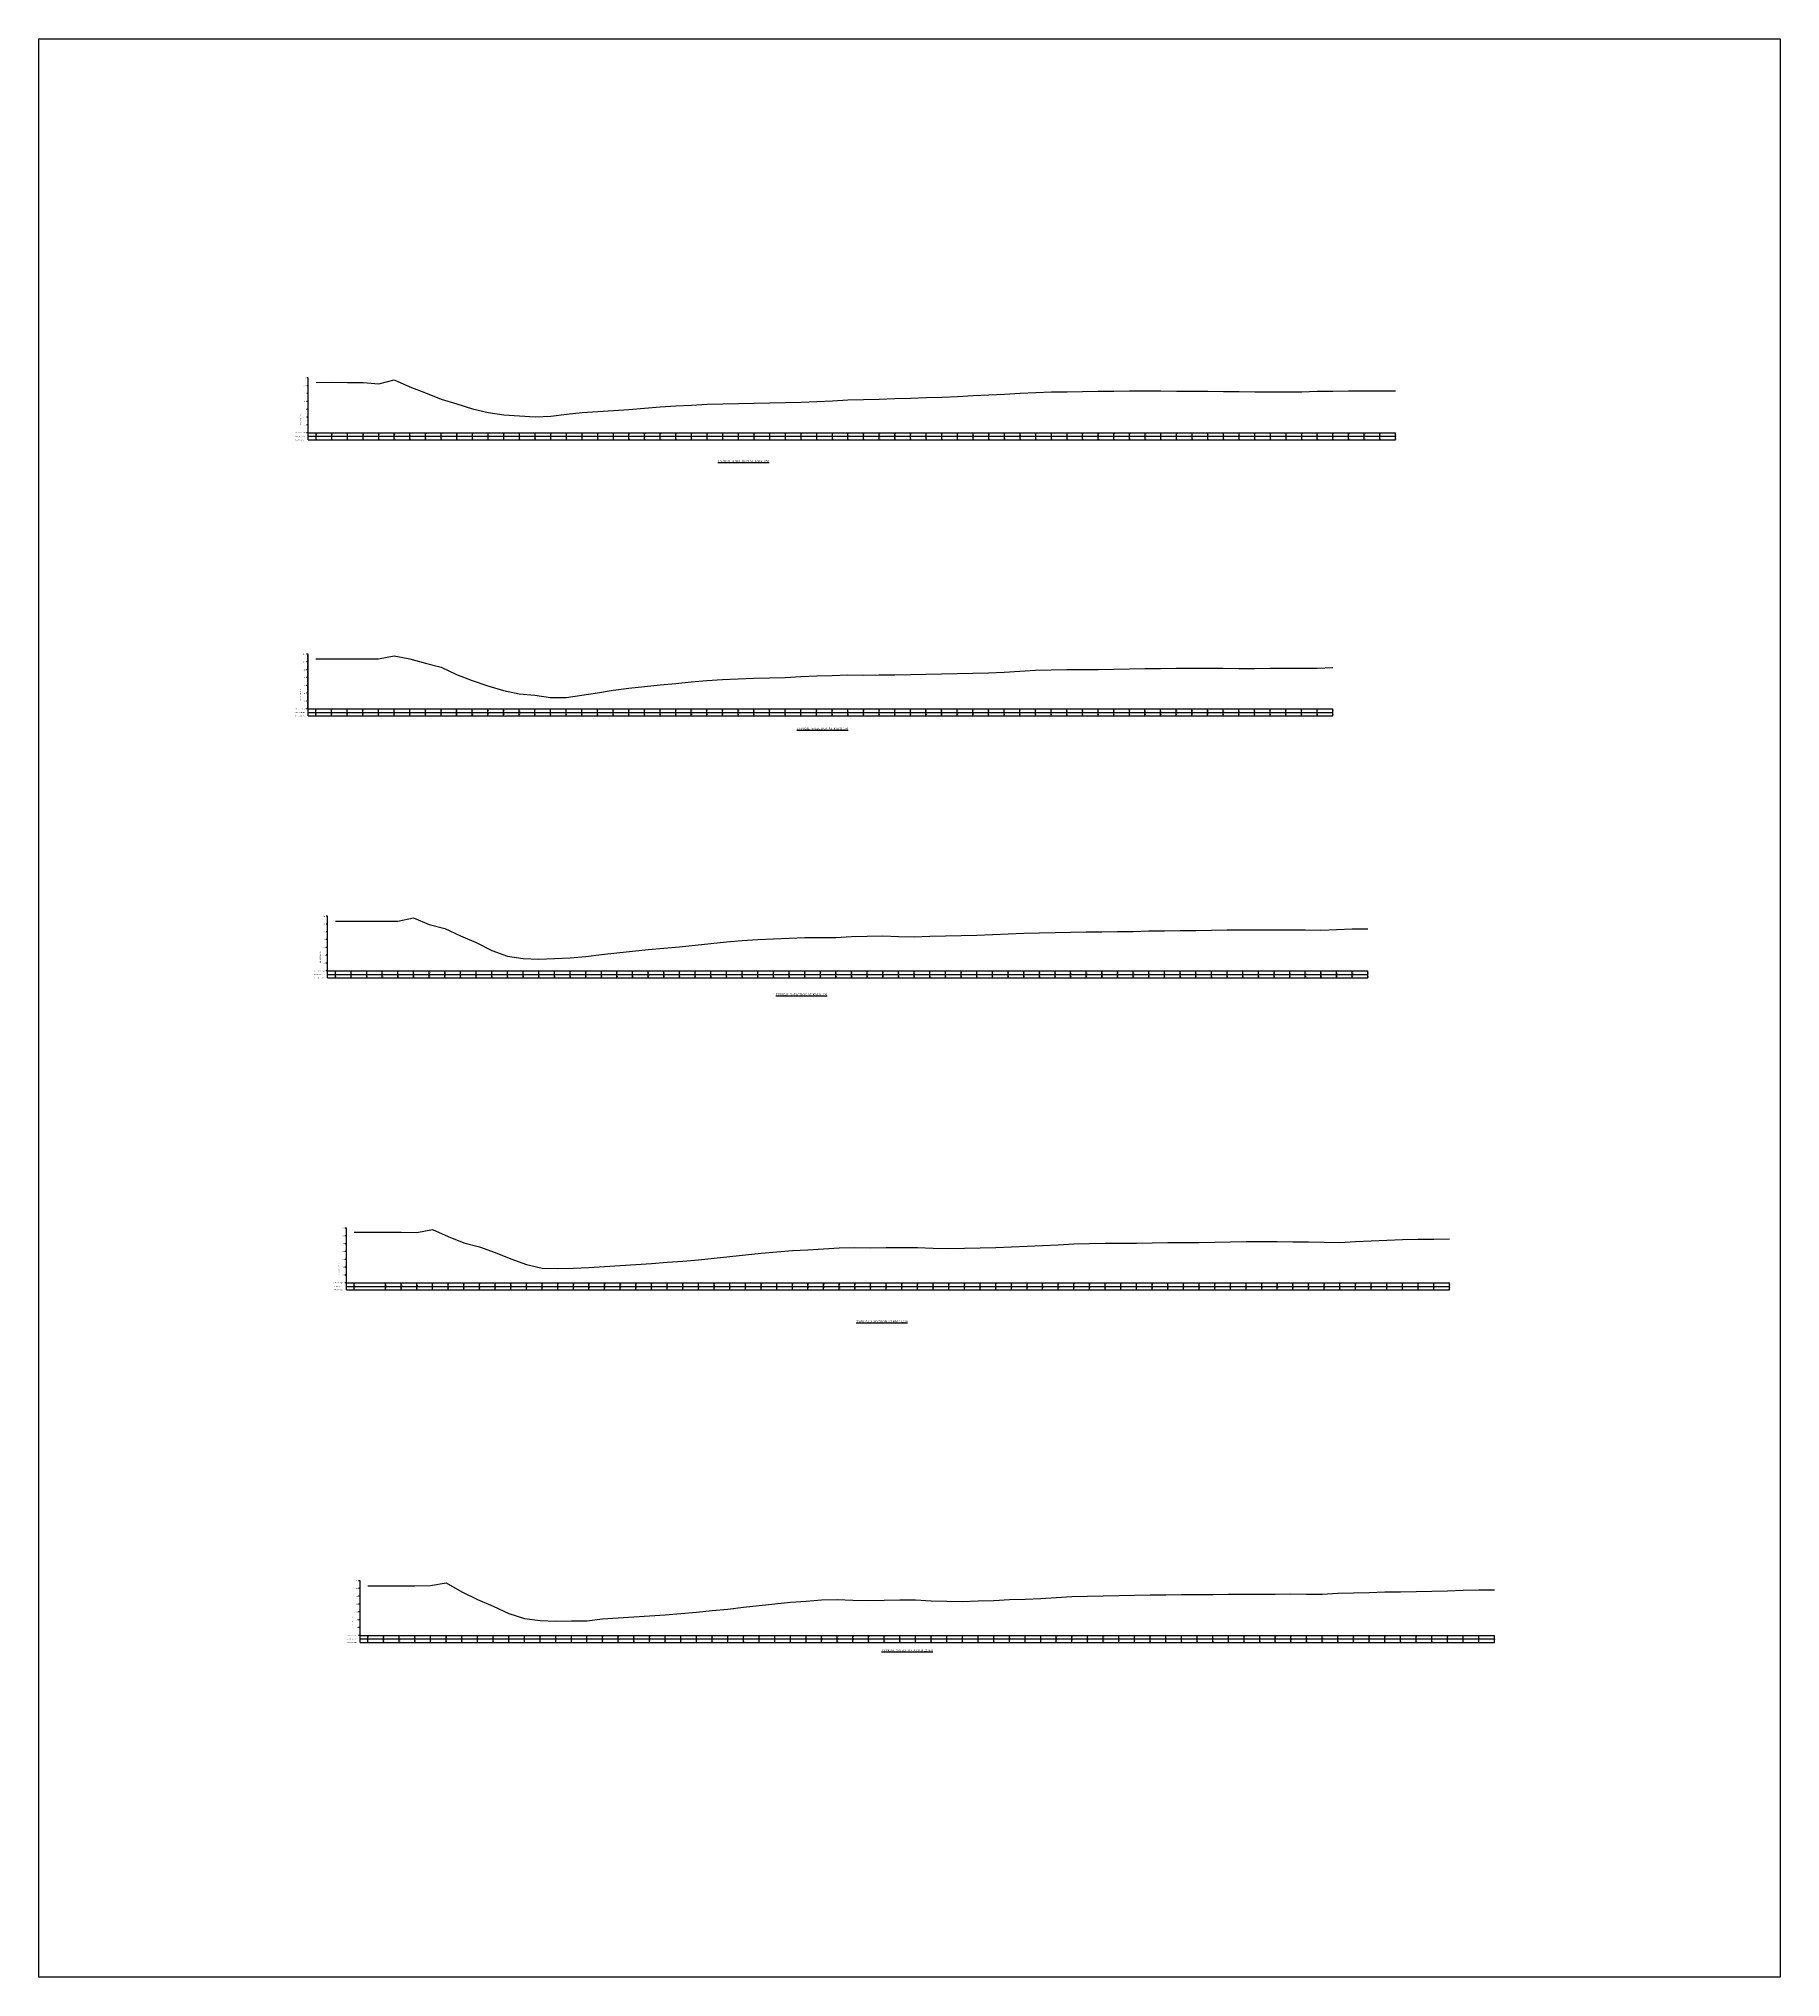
# Model space of a CAD drawing. Header units: metres. Extents: x -148477 to 168932, y -55673 to -2736.
# Drawn here: x -44192 to -43079, y -20036 to -18797 of the extents above; entities that cross this region are included whole.
import ezdxf

# ---------------------------------------------------------------- set-up
doc = ezdxf.new("R2010")
doc.units = ezdxf.units.M
doc.styles.add('liza', font='times.ttf', dxfattribs={"height": 2})
doc.styles.get("Standard").update_dxf_attribs({"font": 'times.ttf'})

msp = doc.modelspace()

# ---------------------------------------------------------------- linework, layer by layer
at = {"linetype": 'Continuous', "lineweight": -3, "ltscale": 0.5}
for p, q in [((-44019.7731, -19013.8494), (-44020.7731, -19013.8494)), ((-44019.7731, -19014.8494), (-44020.2731, -19014.8494)), ((-44019.7731, -19015.8494), (-44020.2731, -19015.8494)), ((-44019.7731, -19016.8494), (-44020.2731, -19016.8494)), ((-44019.7731, -19017.8494), (-44020.2731, -19017.8494)), ((-44019.7731, -19053.3494), (-44019.7731, -19013.8494)), ((-44019.7731, -19018.8494), (-44020.7731, -19018.8494)), ((-44019.7731, -19023.8494), (-44020.7731, -19023.8494)), ((-44019.7731, -19028.8494), (-44020.7731, -19028.8494)), ((-44019.7731, -19019.8494), (-44020.2731, -19019.8494)), ((-44019.7731, -19020.8494), (-44020.2731, -19020.8494)), ((-44019.7731, -19021.8494), (-44020.2731, -19021.8494)), ((-44019.7731, -19022.8494), (-44020.2731, -19022.8494)), ((-44019.7731, -19024.8494), (-44020.2731, -19024.8494)), ((-44019.7731, -19025.8494), (-44020.2731, -19025.8494)), ((-44019.7731, -19026.8494), (-44020.2731, -19026.8494)), ((-44019.7731, -19027.8494), (-44020.2731, -19027.8494)), ((-44019.7731, -19029.8494), (-44020.2731, -19029.8494)), ((-44019.7731, -19033.8494), (-44020.7731, -19033.8494)), ((-44019.7731, -19038.8494), (-44020.7731, -19038.8494)), ((-44019.7731, -19030.8494), (-44020.2731, -19030.8494)), ((-44019.7731, -19031.8494), (-44020.2731, -19031.8494)), ((-44019.7731, -19032.8494), (-44020.2731, -19032.8494)), ((-44019.7731, -19034.8494), (-44020.2731, -19034.8494)), ((-44019.7731, -19035.8494), (-44020.2731, -19035.8494)), ((-44019.7731, -19036.8494), (-44020.2731, -19036.8494)), ((-44019.7731, -19037.8494), (-44020.2731, -19037.8494)), ((-44019.7731, -19039.8494), (-44020.2731, -19039.8494)), ((-44019.7731, -19040.8494), (-44020.2731, -19040.8494)), ((-44019.7731, -19041.8494), (-44020.2731, -19041.8494)), ((-44019.7731, -19042.8494), (-44020.2731, -19042.8494)), ((-44019.7731, -19043.8494), (-44020.7731, -19043.8494)), ((-44019.7731, -19048.8494), (-44020.7731, -19048.8494)), ((-44019.7731, -19044.8494), (-44020.2731, -19044.8494)), ((-44019.7731, -19045.8494), (-44020.2731, -19045.8494)), ((-44019.7731, -19046.8494), (-44020.2731, -19046.8494)), ((-44019.7731, -19047.8494), (-44020.2731, -19047.8494)), ((-44019.7731, -19048.8494), (-43324.7731, -19048.8494)), ((-44019.7731, -19051.0994), (-43324.7731, -19051.0994)), ((-44019.7731, -19053.3494), (-43324.7731, -19053.3494)), ((-44014.7731, -19053.3494), (-44014.7731, -19048.8494)), ((-44004.7731, -19053.3494), (-44004.7731, -19048.8494)), ((-43994.7731, -19053.3494), (-43994.7731, -19048.8494)), ((-43984.7731, -19053.3494), (-43984.7731, -19048.8494)), ((-43974.7731, -19053.3494), (-43974.7731, -19048.8494)), ((-43964.7731, -19053.3494), (-43964.7731, -19048.8494)), ((-43954.7731, -19053.3494), (-43954.7731, -19048.8494)), ((-43944.7731, -19053.3494), (-43944.7731, -19048.8494)), ((-43934.7731, -19053.3494), (-43934.7731, -19048.8494)), ((-43924.7731, -19053.3494), (-43924.7731, -19048.8494)), ((-43914.7731, -19053.3494), (-43914.7731, -19048.8494)), ((-43904.7731, -19053.3494), (-43904.7731, -19048.8494)), ((-43894.7731, -19053.3494), (-43894.7731, -19048.8494)), ((-43884.7731, -19053.3494), (-43884.7731, -19048.8494)), ((-43874.7731, -19053.3494), (-43874.7731, -19048.8494)), ((-43864.7731, -19053.3494), (-43864.7731, -19048.8494)), ((-43854.7731, -19053.3494), (-43854.7731, -19048.8494)), ((-43844.7731, -19053.3494), (-43844.7731, -19048.8494)), ((-43834.7731, -19053.3494), (-43834.7731, -19048.8494)), ((-43824.7731, -19053.3494), (-43824.7731, -19048.8494)), ((-43814.7731, -19053.3494), (-43814.7731, -19048.8494)), ((-43804.7731, -19053.3494), (-43804.7731, -19048.8494)), ((-43794.7731, -19053.3494), (-43794.7731, -19048.8494)), ((-43784.7731, -19053.3494), (-43784.7731, -19048.8494)), ((-43774.7731, -19053.3494), (-43774.7731, -19048.8494)), ((-43764.7731, -19053.3494), (-43764.7731, -19048.8494)), ((-43754.7731, -19053.3494), (-43754.7731, -19048.8494)), ((-43744.7731, -19053.3494), (-43744.7731, -19048.8494)), ((-43734.7731, -19053.3494), (-43734.7731, -19048.8494)), ((-43724.7731, -19053.3494), (-43724.7731, -19048.8494)), ((-43714.7731, -19053.3494), (-43714.7731, -19048.8494)), ((-43704.7731, -19053.3494), (-43704.7731, -19048.8494)), ((-43694.7731, -19053.3494), (-43694.7731, -19048.8494)), ((-43684.7731, -19053.3494), (-43684.7731, -19048.8494)), ((-43674.7731, -19053.3494), (-43674.7731, -19048.8494)), ((-43664.7731, -19053.3494), (-43664.7731, -19048.8494)), ((-43654.7731, -19053.3494), (-43654.7731, -19048.8494)), ((-43644.7731, -19053.3494), (-43644.7731, -19048.8494)), ((-43634.7731, -19053.3494), (-43634.7731, -19048.8494)), ((-43624.7731, -19053.3494), (-43624.7731, -19048.8494)), ((-43614.7731, -19053.3494), (-43614.7731, -19048.8494)), ((-43604.7731, -19053.3494), (-43604.7731, -19048.8494)), ((-43594.7731, -19053.3494), (-43594.7731, -19048.8494)), ((-43584.7731, -19053.3494), (-43584.7731, -19048.8494)), ((-43574.7731, -19053.3494), (-43574.7731, -19048.8494)), ((-43564.7731, -19053.3494), (-43564.7731, -19048.8494)), ((-43554.7731, -19053.3494), (-43554.7731, -19048.8494)), ((-43544.7731, -19053.3494), (-43544.7731, -19048.8494)), ((-43534.7731, -19053.3494), (-43534.7731, -19048.8494)), ((-43524.7731, -19053.3494), (-43524.7731, -19048.8494)), ((-43514.7731, -19053.3494), (-43514.7731, -19048.8494)), ((-43504.7731, -19053.3494), (-43504.7731, -19048.8494)), ((-43494.7731, -19053.3494), (-43494.7731, -19048.8494)), ((-43484.7731, -19053.3494), (-43484.7731, -19048.8494)), ((-43474.7731, -19053.3494), (-43474.7731, -19048.8494)), ((-43464.7731, -19053.3494), (-43464.7731, -19048.8494)), ((-43454.7731, -19053.3494), (-43454.7731, -19048.8494)), ((-43444.7731, -19053.3494), (-43444.7731, -19048.8494)), ((-43434.7731, -19053.3494), (-43434.7731, -19048.8494)), ((-43424.7731, -19053.3494), (-43424.7731, -19048.8494)), ((-43414.7731, -19053.3494), (-43414.7731, -19048.8494)), ((-43404.7731, -19053.3494), (-43404.7731, -19048.8494)), ((-43394.7731, -19053.3494), (-43394.7731, -19048.8494)), ((-43384.7731, -19053.3494), (-43384.7731, -19048.8494)), ((-43374.7731, -19053.3494), (-43374.7731, -19048.8494)), ((-43364.7731, -19053.3494), (-43364.7731, -19048.8494)), ((-43354.7731, -19053.3494), (-43354.7731, -19048.8494)), ((-43344.7731, -19053.3494), (-43344.7731, -19048.8494)), ((-43334.7731, -19053.3494), (-43334.7731, -19048.8494)), ((-43324.7731, -19053.3494), (-43324.7731, -19048.8494)), ((-44019.9238, -19190.3732), (-44020.9238, -19190.3732)), ((-44019.9238, -19191.3732), (-44020.4238, -19191.3732)), ((-44019.9238, -19229.8732), (-44019.9238, -19190.3732)), ((-44019.9238, -19195.3732), (-44020.9238, -19195.3732)), ((-44019.9238, -19200.3732), (-44020.9238, -19200.3732)), ((-44019.9238, -19192.3732), (-44020.4238, -19192.3732)), ((-44019.9238, -19193.3732), (-44020.4238, -19193.3732)), ((-44019.9238, -19194.3732), (-44020.4238, -19194.3732)), ((-44019.9238, -19196.3732), (-44020.4238, -19196.3732)), ((-44019.9238, -19197.3732), (-44020.4238, -19197.3732)), ((-44019.9238, -19198.3732), (-44020.4238, -19198.3732)), ((-44019.9238, -19199.3732), (-44020.4238, -19199.3732)), ((-44019.9238, -19201.3732), (-44020.4238, -19201.3732)), ((-44019.9238, -19202.3732), (-44020.4238, -19202.3732)), ((-44019.9238, -19203.3732), (-44020.4238, -19203.3732)), ((-44019.9238, -19205.3732), (-44020.9238, -19205.3732)), ((-44019.9238, -19210.3732), (-44020.9238, -19210.3732)), ((-44019.9238, -19215.3732), (-44020.9238, -19215.3732)), ((-44019.9238, -19204.3732), (-44020.4238, -19204.3732)), ((-44019.9238, -19206.3732), (-44020.4238, -19206.3732)), ((-44019.9238, -19207.3732), (-44020.4238, -19207.3732)), ((-44019.9238, -19208.3732), (-44020.4238, -19208.3732)), ((-44019.9238, -19209.3732), (-44020.4238, -19209.3732)), ((-44019.9238, -19211.3732), (-44020.4238, -19211.3732)), ((-44019.9238, -19212.3732), (-44020.4238, -19212.3732)), ((-44019.9238, -19213.3732), (-44020.4238, -19213.3732)), ((-44019.9238, -19214.3732), (-44020.4238, -19214.3732)), ((-44019.9238, -19216.3732), (-44020.4238, -19216.3732)), ((-44019.9238, -19220.3732), (-44020.9238, -19220.3732)), ((-44019.9238, -19225.3732), (-44020.9238, -19225.3732)), ((-44019.9238, -19217.3732), (-44020.4238, -19217.3732)), ((-44019.9238, -19218.3732), (-44020.4238, -19218.3732)), ((-44019.9238, -19219.3732), (-44020.4238, -19219.3732)), ((-44019.9238, -19221.3732), (-44020.4238, -19221.3732)), ((-44019.9238, -19222.3732), (-44020.4238, -19222.3732)), ((-44019.9238, -19223.3732), (-44020.4238, -19223.3732)), ((-44019.9238, -19224.3732), (-44020.4238, -19224.3732)), ((-44019.9238, -19225.3732), (-43364.9238, -19225.3732)), ((-44019.9238, -19227.6232), (-43364.9238, -19227.6232)), ((-44014.9238, -19229.8732), (-44014.9238, -19225.3732)), ((-44004.9238, -19229.8732), (-44004.9238, -19225.3732)), ((-43994.9238, -19229.8732), (-43994.9238, -19225.3732)), ((-43984.9238, -19229.8732), (-43984.9238, -19225.3732)), ((-43974.9238, -19229.8732), (-43974.9238, -19225.3732)), ((-43964.9238, -19229.8732), (-43964.9238, -19225.3732)), ((-43954.9238, -19229.8732), (-43954.9238, -19225.3732)), ((-43944.9238, -19229.8732), (-43944.9238, -19225.3732)), ((-43934.9238, -19229.8732), (-43934.9238, -19225.3732)), ((-43924.9238, -19229.8732), (-43924.9238, -19225.3732)), ((-43914.9238, -19229.8732), (-43914.9238, -19225.3732)), ((-43904.9238, -19229.8732), (-43904.9238, -19225.3732)), ((-43894.9238, -19229.8732), (-43894.9238, -19225.3732)), ((-43884.9238, -19229.8732), (-43884.9238, -19225.3732)), ((-43874.9238, -19229.8732), (-43874.9238, -19225.3732)), ((-43864.9238, -19229.8732), (-43864.9238, -19225.3732)), ((-43854.9238, -19229.8732), (-43854.9238, -19225.3732)), ((-43844.9238, -19229.8732), (-43844.9238, -19225.3732)), ((-43834.9238, -19229.8732), (-43834.9238, -19225.3732)), ((-43824.9238, -19229.8732), (-43824.9238, -19225.3732)), ((-43814.9238, -19229.8732), (-43814.9238, -19225.3732)), ((-43804.9238, -19229.8732), (-43804.9238, -19225.3732)), ((-43794.9238, -19229.8732), (-43794.9238, -19225.3732)), ((-43784.9238, -19229.8732), (-43784.9238, -19225.3732)), ((-43774.9238, -19229.8732), (-43774.9238, -19225.3732)), ((-43764.9238, -19229.8732), (-43764.9238, -19225.3732)), ((-43754.9238, -19229.8732), (-43754.9238, -19225.3732)), ((-43744.9238, -19229.8732), (-43744.9238, -19225.3732)), ((-43734.9238, -19229.8732), (-43734.9238, -19225.3732)), ((-43724.9238, -19229.8732), (-43724.9238, -19225.3732)), ((-43714.9238, -19229.8732), (-43714.9238, -19225.3732)), ((-43704.9238, -19229.8732), (-43704.9238, -19225.3732)), ((-43694.9238, -19229.8732), (-43694.9238, -19225.3732)), ((-43684.9238, -19229.8732), (-43684.9238, -19225.3732)), ((-43674.9238, -19229.8732), (-43674.9238, -19225.3732)), ((-43664.9238, -19229.8732), (-43664.9238, -19225.3732)), ((-43654.9238, -19229.8732), (-43654.9238, -19225.3732)), ((-43644.9238, -19229.8732), (-43644.9238, -19225.3732)), ((-43634.9238, -19229.8732), (-43634.9238, -19225.3732)), ((-43624.9238, -19229.8732), (-43624.9238, -19225.3732)), ((-43614.9238, -19229.8732), (-43614.9238, -19225.3732)), ((-43604.9238, -19229.8732), (-43604.9238, -19225.3732)), ((-43594.9238, -19229.8732), (-43594.9238, -19225.3732)), ((-43584.9238, -19229.8732), (-43584.9238, -19225.3732)), ((-43574.9238, -19229.8732), (-43574.9238, -19225.3732)), ((-43564.9238, -19229.8732), (-43564.9238, -19225.3732)), ((-43554.9238, -19229.8732), (-43554.9238, -19225.3732)), ((-43544.9238, -19229.8732), (-43544.9238, -19225.3732)), ((-43534.9238, -19229.8732), (-43534.9238, -19225.3732)), ((-43524.9238, -19229.8732), (-43524.9238, -19225.3732)), ((-43514.9238, -19229.8732), (-43514.9238, -19225.3732)), ((-43504.9238, -19229.8732), (-43504.9238, -19225.3732)), ((-43494.9238, -19229.8732), (-43494.9238, -19225.3732)), ((-43484.9238, -19229.8732), (-43484.9238, -19225.3732)), ((-43474.9238, -19229.8732), (-43474.9238, -19225.3732)), ((-43464.9238, -19229.8732), (-43464.9238, -19225.3732)), ((-43454.9238, -19229.8732), (-43454.9238, -19225.3732)), ((-43444.9238, -19229.8732), (-43444.9238, -19225.3732)), ((-43434.9238, -19229.8732), (-43434.9238, -19225.3732)), ((-43424.9238, -19229.8732), (-43424.9238, -19225.3732)), ((-43414.9238, -19229.8732), (-43414.9238, -19225.3732)), ((-43404.9238, -19229.8732), (-43404.9238, -19225.3732)), ((-43394.9238, -19229.8732), (-43394.9238, -19225.3732)), ((-43384.9238, -19229.8732), (-43384.9238, -19225.3732)), ((-43374.9238, -19229.8732), (-43374.9238, -19225.3732)), ((-43364.9238, -19229.8732), (-43364.9238, -19225.3732)), ((-44019.9238, -19229.8732), (-43364.9238, -19229.8732)), ((-44007.4438, -19357.8456), (-44008.4438, -19357.8456)), ((-44007.4438, -19362.8456), (-44008.4438, -19362.8456)), ((-44007.4438, -19358.8456), (-44007.9438, -19358.8456)), ((-44007.4438, -19359.8456), (-44007.9438, -19359.8456)), ((-44007.4438, -19360.8456), (-44007.9438, -19360.8456)), ((-44007.4438, -19361.8456), (-44007.9438, -19361.8456)), ((-44007.4438, -19363.8456), (-44007.9438, -19363.8456)), ((-44007.4438, -19364.8456), (-44007.9438, -19364.8456)), ((-44007.4438, -19397.3456), (-44007.4438, -19357.8456)), ((-44007.4438, -19367.8456), (-44008.4438, -19367.8456)), ((-44007.4438, -19372.8456), (-44008.4438, -19372.8456)), ((-44007.4438, -19365.8456), (-44007.9438, -19365.8456)), ((-44007.4438, -19366.8456), (-44007.9438, -19366.8456)), ((-44007.4438, -19368.8456), (-44007.9438, -19368.8456)), ((-44007.4438, -19369.8456), (-44007.9438, -19369.8456)), ((-44007.4438, -19370.8456), (-44007.9438, -19370.8456)), ((-44007.4438, -19371.8456), (-44007.9438, -19371.8456)), ((-44007.4438, -19373.8456), (-44007.9438, -19373.8456)), ((-44007.4438, -19374.8456), (-44007.9438, -19374.8456)), ((-44007.4438, -19375.8456), (-44007.9438, -19375.8456)), ((-44007.4438, -19376.8456), (-44007.9438, -19376.8456)), ((-44007.4438, -19377.8456), (-44008.4438, -19377.8456)), ((-44007.4438, -19382.8456), (-44008.4438, -19382.8456)), ((-44007.4438, -19387.8456), (-44008.4438, -19387.8456)), ((-44007.4438, -19378.8456), (-44007.9438, -19378.8456)), ((-44007.4438, -19379.8456), (-44007.9438, -19379.8456)), ((-44007.4438, -19380.8456), (-44007.9438, -19380.8456)), ((-44007.4438, -19381.8456), (-44007.9438, -19381.8456)), ((-44007.4438, -19383.8456), (-44007.9438, -19383.8456)), ((-44007.4438, -19384.8456), (-44007.9438, -19384.8456)), ((-44007.4438, -19385.8456), (-44007.9438, -19385.8456)), ((-44007.4438, -19386.8456), (-44007.9438, -19386.8456)), ((-44007.4438, -19388.8456), (-44007.9438, -19388.8456)), ((-44007.4438, -19389.8456), (-44007.9438, -19389.8456)), ((-44007.4438, -19392.8456), (-44008.4438, -19392.8456)), ((-44007.4438, -19390.8456), (-44007.9438, -19390.8456)), ((-44007.4438, -19391.8456), (-44007.9438, -19391.8456)), ((-44007.4438, -19392.8456), (-43342.4438, -19392.8456)), ((-44007.4438, -19395.0956), (-43342.4438, -19395.0956)), ((-44007.4438, -19397.3456), (-43342.4438, -19397.3456)), ((-44002.4438, -19397.3456), (-44002.4438, -19392.8456)), ((-43992.4438, -19397.3456), (-43992.4438, -19392.8456)), ((-43982.4438, -19397.3456), (-43982.4438, -19392.8456)), ((-43972.4438, -19397.3456), (-43972.4438, -19392.8456)), ((-43962.4438, -19397.3456), (-43962.4438, -19392.8456)), ((-43952.4438, -19397.3456), (-43952.4438, -19392.8456)), ((-43942.4438, -19397.3456), (-43942.4438, -19392.8456)), ((-43932.4438, -19397.3456), (-43932.4438, -19392.8456)), ((-43922.4438, -19397.3456), (-43922.4438, -19392.8456)), ((-43912.4438, -19397.3456), (-43912.4438, -19392.8456)), ((-43902.4438, -19397.3456), (-43902.4438, -19392.8456)), ((-43892.4438, -19397.3456), (-43892.4438, -19392.8456)), ((-43882.4438, -19397.3456), (-43882.4438, -19392.8456)), ((-43872.4438, -19397.3456), (-43872.4438, -19392.8456)), ((-43862.4438, -19397.3456), (-43862.4438, -19392.8456)), ((-43852.4438, -19397.3456), (-43852.4438, -19392.8456)), ((-43842.4438, -19397.3456), (-43842.4438, -19392.8456)), ((-43832.4438, -19397.3456), (-43832.4438, -19392.8456)), ((-43822.4438, -19397.3456), (-43822.4438, -19392.8456)), ((-43812.4438, -19397.3456), (-43812.4438, -19392.8456)), ((-43802.4438, -19397.3456), (-43802.4438, -19392.8456)), ((-43792.4438, -19397.3456), (-43792.4438, -19392.8456)), ((-43782.4438, -19397.3456), (-43782.4438, -19392.8456)), ((-43772.4438, -19397.3456), (-43772.4438, -19392.8456)), ((-43762.4438, -19397.3456), (-43762.4438, -19392.8456)), ((-43752.4438, -19397.3456), (-43752.4438, -19392.8456)), ((-43742.4438, -19397.3456), (-43742.4438, -19392.8456)), ((-43732.4438, -19397.3456), (-43732.4438, -19392.8456)), ((-43722.4438, -19397.3456), (-43722.4438, -19392.8456)), ((-43712.4438, -19397.3456), (-43712.4438, -19392.8456)), ((-43702.4438, -19397.3456), (-43702.4438, -19392.8456)), ((-43692.4438, -19397.3456), (-43692.4438, -19392.8456)), ((-43682.4438, -19397.3456), (-43682.4438, -19392.8456)), ((-43672.4438, -19397.3456), (-43672.4438, -19392.8456)), ((-43662.4438, -19397.3456), (-43662.4438, -19392.8456)), ((-43652.4438, -19397.3456), (-43652.4438, -19392.8456)), ((-43642.4438, -19397.3456), (-43642.4438, -19392.8456)), ((-43632.4438, -19397.3456), (-43632.4438, -19392.8456)), ((-43622.4438, -19397.3456), (-43622.4438, -19392.8456)), ((-43612.4438, -19397.3456), (-43612.4438, -19392.8456)), ((-43602.4438, -19397.3456), (-43602.4438, -19392.8456)), ((-43592.4438, -19397.3456), (-43592.4438, -19392.8456)), ((-43582.4438, -19397.3456), (-43582.4438, -19392.8456)), ((-43572.4438, -19397.3456), (-43572.4438, -19392.8456)), ((-43562.4438, -19397.3456), (-43562.4438, -19392.8456)), ((-43552.4438, -19397.3456), (-43552.4438, -19392.8456)), ((-43542.4438, -19397.3456), (-43542.4438, -19392.8456)), ((-43532.4438, -19397.3456), (-43532.4438, -19392.8456)), ((-43522.4438, -19397.3456), (-43522.4438, -19392.8456)), ((-43512.4438, -19397.3456), (-43512.4438, -19392.8456)), ((-43502.4438, -19397.3456), (-43502.4438, -19392.8456)), ((-43492.4438, -19397.3456), (-43492.4438, -19392.8456)), ((-43482.4438, -19397.3456), (-43482.4438, -19392.8456)), ((-43472.4438, -19397.3456), (-43472.4438, -19392.8456)), ((-43462.4438, -19397.3456), (-43462.4438, -19392.8456)), ((-43452.4438, -19397.3456), (-43452.4438, -19392.8456)), ((-43442.4438, -19397.3456), (-43442.4438, -19392.8456)), ((-43432.4438, -19397.3456), (-43432.4438, -19392.8456)), ((-43422.4438, -19397.3456), (-43422.4438, -19392.8456)), ((-43412.4438, -19397.3456), (-43412.4438, -19392.8456)), ((-43402.4438, -19397.3456), (-43402.4438, -19392.8456)), ((-43392.4438, -19397.3456), (-43392.4438, -19392.8456)), ((-43382.4438, -19397.3456), (-43382.4438, -19392.8456)), ((-43372.4438, -19397.3456), (-43372.4438, -19392.8456)), ((-43362.4438, -19397.3456), (-43362.4438, -19392.8456)), ((-43352.4438, -19397.3456), (-43352.4438, -19392.8456)), ((-43342.4438, -19397.3456), (-43342.4438, -19392.8456)), ((-43995.3448, -19557.1932), (-43996.3448, -19557.1932)), ((-43995.3448, -19562.1932), (-43996.3448, -19562.1932)), ((-43995.3448, -19558.1932), (-43995.8448, -19558.1932)), ((-43995.3448, -19559.1932), (-43995.8448, -19559.1932)), ((-43995.3448, -19560.1932), (-43995.8448, -19560.1932)), ((-43995.3448, -19561.1932), (-43995.8448, -19561.1932)), ((-43995.3448, -19563.1932), (-43995.8448, -19563.1932)), ((-43995.3448, -19596.6932), (-43995.3448, -19557.1932)), ((-43995.3448, -19567.1932), (-43996.3448, -19567.1932)), ((-43995.3448, -19572.1932), (-43996.3448, -19572.1932)), ((-43995.3448, -19564.1932), (-43995.8448, -19564.1932)), ((-43995.3448, -19565.1932), (-43995.8448, -19565.1932)), ((-43995.3448, -19566.1932), (-43995.8448, -19566.1932)), ((-43995.3448, -19568.1932), (-43995.8448, -19568.1932)), ((-43995.3448, -19569.1932), (-43995.8448, -19569.1932)), ((-43995.3448, -19570.1932), (-43995.8448, -19570.1932)), ((-43995.3448, -19571.1932), (-43995.8448, -19571.1932)), ((-43995.3448, -19573.1932), (-43995.8448, -19573.1932)), ((-43995.3448, -19574.1932), (-43995.8448, -19574.1932)), ((-43995.3448, -19575.1932), (-43995.8448, -19575.1932)), ((-43995.3448, -19577.1932), (-43996.3448, -19577.1932)), ((-43995.3448, -19582.1932), (-43996.3448, -19582.1932)), ((-43995.3448, -19587.1932), (-43996.3448, -19587.1932)), ((-43995.3448, -19576.1932), (-43995.8448, -19576.1932)), ((-43995.3448, -19578.1932), (-43995.8448, -19578.1932)), ((-43995.3448, -19579.1932), (-43995.8448, -19579.1932)), ((-43995.3448, -19580.1932), (-43995.8448, -19580.1932)), ((-43995.3448, -19581.1932), (-43995.8448, -19581.1932)), ((-43995.3448, -19583.1932), (-43995.8448, -19583.1932)), ((-43995.3448, -19584.1932), (-43995.8448, -19584.1932)), ((-43995.3448, -19585.1932), (-43995.8448, -19585.1932)), ((-43995.3448, -19586.1932), (-43995.8448, -19586.1932)), ((-43995.3448, -19588.1932), (-43995.8448, -19588.1932)), ((-43995.3448, -19592.1932), (-43996.3448, -19592.1932)), ((-43995.3448, -19589.1932), (-43995.8448, -19589.1932)), ((-43995.3448, -19590.1932), (-43995.8448, -19590.1932)), ((-43995.3448, -19591.1932), (-43995.8448, -19591.1932)), ((-43995.3448, -19592.1932), (-43290.3448, -19592.1932)), ((-43995.3448, -19594.4432), (-43290.3448, -19594.4432)), ((-43995.3448, -19596.6932), (-43290.3448, -19596.6932)), ((-43990.3448, -19596.6932), (-43990.3448, -19592.1932)), ((-43970.3448, -19596.6932), (-43970.3448, -19592.1932)), ((-43960.3448, -19596.6932), (-43960.3448, -19592.1932)), ((-43950.3448, -19596.6932), (-43950.3448, -19592.1932)), ((-43940.3448, -19596.6932), (-43940.3448, -19592.1932)), ((-43930.3448, -19596.6932), (-43930.3448, -19592.1932)), ((-43920.3448, -19596.6932), (-43920.3448, -19592.1932)), ((-43910.3448, -19596.6932), (-43910.3448, -19592.1932)), ((-43900.3448, -19596.6932), (-43900.3448, -19592.1932)), ((-43890.3448, -19596.6932), (-43890.3448, -19592.1932)), ((-43880.3448, -19596.6932), (-43880.3448, -19592.1932)), ((-43870.3448, -19596.6932), (-43870.3448, -19592.1932)), ((-43860.3448, -19596.6932), (-43860.3448, -19592.1932)), ((-43850.3448, -19596.6932), (-43850.3448, -19592.1932)), ((-43840.3448, -19596.6932), (-43840.3448, -19592.1932)), ((-43830.3448, -19596.6932), (-43830.3448, -19592.1932)), ((-43820.3448, -19596.6932), (-43820.3448, -19592.1932)), ((-43810.3448, -19596.6932), (-43810.3448, -19592.1932)), ((-43800.3448, -19596.6932), (-43800.3448, -19592.1932)), ((-43790.3448, -19596.6932), (-43790.3448, -19592.1932)), ((-43780.3448, -19596.6932), (-43780.3448, -19592.1932)), ((-43770.3448, -19596.6932), (-43770.3448, -19592.1932)), ((-43760.3448, -19596.6932), (-43760.3448, -19592.1932)), ((-43750.3448, -19596.6932), (-43750.3448, -19592.1932)), ((-43740.3448, -19596.6932), (-43740.3448, -19592.1932)), ((-43730.3448, -19596.6932), (-43730.3448, -19592.1932)), ((-43720.3448, -19596.6932), (-43720.3448, -19592.1932)), ((-43710.3448, -19596.6932), (-43710.3448, -19592.1932)), ((-43700.3448, -19596.6932), (-43700.3448, -19592.1932)), ((-43690.3448, -19596.6932), (-43690.3448, -19592.1932)), ((-43680.3448, -19596.6932), (-43680.3448, -19592.1932)), ((-43670.3448, -19596.6932), (-43670.3448, -19592.1932)), ((-43660.3448, -19596.6932), (-43660.3448, -19592.1932)), ((-43650.3448, -19596.6932), (-43650.3448, -19592.1932)), ((-43640.3448, -19596.6932), (-43640.3448, -19592.1932)), ((-43630.3448, -19596.6932), (-43630.3448, -19592.1932)), ((-43620.3448, -19596.6932), (-43620.3448, -19592.1932)), ((-43610.3448, -19596.6932), (-43610.3448, -19592.1932)), ((-43600.3448, -19596.6932), (-43600.3448, -19592.1932)), ((-43590.3448, -19596.6932), (-43590.3448, -19592.1932)), ((-43580.3448, -19596.6932), (-43580.3448, -19592.1932)), ((-43570.3448, -19596.6932), (-43570.3448, -19592.1932)), ((-43560.3448, -19596.6932), (-43560.3448, -19592.1932)), ((-43550.3448, -19596.6932), (-43550.3448, -19592.1932)), ((-43540.3448, -19596.6932), (-43540.3448, -19592.1932)), ((-43530.3448, -19596.6932), (-43530.3448, -19592.1932)), ((-43520.3448, -19596.6932), (-43520.3448, -19592.1932)), ((-43510.3448, -19596.6932), (-43510.3448, -19592.1932)), ((-43500.3448, -19596.6932), (-43500.3448, -19592.1932)), ((-43490.3448, -19596.6932), (-43490.3448, -19592.1932)), ((-43480.3448, -19596.6932), (-43480.3448, -19592.1932)), ((-43470.3448, -19596.6932), (-43470.3448, -19592.1932)), ((-43460.3448, -19596.6932), (-43460.3448, -19592.1932)), ((-43450.3448, -19596.6932), (-43450.3448, -19592.1932)), ((-43440.3448, -19596.6932), (-43440.3448, -19592.1932)), ((-43430.3448, -19596.6932), (-43430.3448, -19592.1932)), ((-43420.3448, -19596.6932), (-43420.3448, -19592.1932)), ((-43410.3448, -19596.6932), (-43410.3448, -19592.1932)), ((-43400.3448, -19596.6932), (-43400.3448, -19592.1932)), ((-43390.3448, -19596.6932), (-43390.3448, -19592.1932)), ((-43380.3448, -19596.6932), (-43380.3448, -19592.1932)), ((-43370.3448, -19596.6932), (-43370.3448, -19592.1932)), ((-43360.3448, -19596.6932), (-43360.3448, -19592.1932)), ((-43350.3448, -19596.6932), (-43350.3448, -19592.1932)), ((-43340.3448, -19596.6932), (-43340.3448, -19592.1932)), ((-43330.3448, -19596.6932), (-43330.3448, -19592.1932)), ((-43320.3448, -19596.6932), (-43320.3448, -19592.1932)), ((-43310.3448, -19596.6932), (-43310.3448, -19592.1932)), ((-43300.3448, -19596.6932), (-43300.3448, -19592.1932)), ((-43290.3448, -19596.6932), (-43290.3448, -19592.1932)), ((-43986.6127, -19782.5498), (-43987.6127, -19782.5498)), ((-43986.6127, -19783.5498), (-43987.1127, -19783.5498)), ((-43986.6127, -19784.5498), (-43987.1127, -19784.5498)), ((-43986.6127, -19785.5498), (-43987.1127, -19785.5498)), ((-43986.6127, -19822.0498), (-43986.6127, -19782.5498)), ((-43986.6127, -19787.5498), (-43987.6127, -19787.5498)), ((-43986.6127, -19792.5498), (-43987.6127, -19792.5498)), ((-43986.6127, -19797.5498), (-43987.6127, -19797.5498)), ((-43986.6127, -19786.5498), (-43987.1127, -19786.5498)), ((-43986.6127, -19788.5498), (-43987.1127, -19788.5498)), ((-43986.6127, -19789.5498), (-43987.1127, -19789.5498)), ((-43986.6127, -19790.5498), (-43987.1127, -19790.5498)), ((-43986.6127, -19791.5498), (-43987.1127, -19791.5498)), ((-43986.6127, -19793.5498), (-43987.1127, -19793.5498)), ((-43986.6127, -19794.5498), (-43987.1127, -19794.5498)), ((-43986.6127, -19795.5498), (-43987.1127, -19795.5498)), ((-43986.6127, -19796.5498), (-43987.1127, -19796.5498)), ((-43986.6127, -19798.5498), (-43987.1127, -19798.5498)), ((-43986.6127, -19802.5498), (-43987.6127, -19802.5498)), ((-43986.6127, -19807.5498), (-43987.6127, -19807.5498)), ((-43986.6127, -19799.5498), (-43987.1127, -19799.5498)), ((-43986.6127, -19800.5498), (-43987.1127, -19800.5498)), ((-43986.6127, -19801.5498), (-43987.1127, -19801.5498)), ((-43986.6127, -19803.5498), (-43987.1127, -19803.5498)), ((-43986.6127, -19804.5498), (-43987.1127, -19804.5498)), ((-43986.6127, -19805.5498), (-43987.1127, -19805.5498)), ((-43986.6127, -19806.5498), (-43987.1127, -19806.5498)), ((-43986.6127, -19808.5498), (-43987.1127, -19808.5498)), ((-43986.6127, -19809.5498), (-43987.1127, -19809.5498)), ((-43986.6127, -19810.5498), (-43987.1127, -19810.5498)), ((-43986.6127, -19812.5498), (-43987.6127, -19812.5498)), ((-43986.6127, -19817.5498), (-43987.6127, -19817.5498)), ((-43986.6127, -19811.5498), (-43987.1127, -19811.5498)), ((-43986.6127, -19813.5498), (-43987.1127, -19813.5498)), ((-43986.6127, -19814.5498), (-43987.1127, -19814.5498)), ((-43986.6127, -19815.5498), (-43987.1127, -19815.5498)), ((-43986.6127, -19816.5498), (-43987.1127, -19816.5498)), ((-43986.6127, -19817.5498), (-43261.6127, -19817.5498)), ((-43986.6127, -19819.7998), (-43261.6127, -19819.7998)), ((-43986.6127, -19822.0498), (-43261.6127, -19822.0498)), ((-43981.6127, -19822.0498), (-43981.6127, -19817.5498)), ((-43971.6127, -19822.0498), (-43971.6127, -19817.5498)), ((-43961.6127, -19822.0498), (-43961.6127, -19817.5498)), ((-43951.6127, -19822.0498), (-43951.6127, -19817.5498)), ((-43941.6127, -19822.0498), (-43941.6127, -19817.5498)), ((-43931.6127, -19822.0498), (-43931.6127, -19817.5498)), ((-43921.6127, -19822.0498), (-43921.6127, -19817.5498)), ((-43911.6127, -19822.0498), (-43911.6127, -19817.5498)), ((-43901.6127, -19822.0498), (-43901.6127, -19817.5498)), ((-43891.6127, -19822.0498), (-43891.6127, -19817.5498)), ((-43881.6127, -19822.0498), (-43881.6127, -19817.5498)), ((-43871.6127, -19822.0498), (-43871.6127, -19817.5498)), ((-43861.6127, -19822.0498), (-43861.6127, -19817.5498)), ((-43851.6127, -19822.0498), (-43851.6127, -19817.5498)), ((-43841.6127, -19822.0498), (-43841.6127, -19817.5498)), ((-43831.6127, -19822.0498), (-43831.6127, -19817.5498)), ((-43821.6127, -19822.0498), (-43821.6127, -19817.5498)), ((-43811.6127, -19822.0498), (-43811.6127, -19817.5498)), ((-43801.6127, -19822.0498), (-43801.6127, -19817.5498)), ((-43791.6127, -19822.0498), (-43791.6127, -19817.5498)), ((-43781.6127, -19822.0498), (-43781.6127, -19817.5498)), ((-43771.6127, -19822.0498), (-43771.6127, -19817.5498)), ((-43761.6127, -19822.0498), (-43761.6127, -19817.5498)), ((-43751.6127, -19822.0498), (-43751.6127, -19817.5498)), ((-43741.6127, -19822.0498), (-43741.6127, -19817.5498)), ((-43731.6127, -19822.0498), (-43731.6127, -19817.5498)), ((-43721.6127, -19822.0498), (-43721.6127, -19817.5498)), ((-43711.6127, -19822.0498), (-43711.6127, -19817.5498)), ((-43701.6127, -19822.0498), (-43701.6127, -19817.5498)), ((-43691.6127, -19822.0498), (-43691.6127, -19817.5498)), ((-43681.6127, -19822.0498), (-43681.6127, -19817.5498)), ((-43671.6127, -19822.0498), (-43671.6127, -19817.5498)), ((-43661.6127, -19822.0498), (-43661.6127, -19817.5498)), ((-43651.6127, -19822.0498), (-43651.6127, -19817.5498)), ((-43641.6127, -19822.0498), (-43641.6127, -19817.5498)), ((-43631.6127, -19822.0498), (-43631.6127, -19817.5498)), ((-43621.6127, -19822.0498), (-43621.6127, -19817.5498)), ((-43611.6127, -19822.0498), (-43611.6127, -19817.5498)), ((-43601.6127, -19822.0498), (-43601.6127, -19817.5498)), ((-43591.6127, -19822.0498), (-43591.6127, -19817.5498)), ((-43581.6127, -19822.0498), (-43581.6127, -19817.5498)), ((-43571.6127, -19822.0498), (-43571.6127, -19817.5498)), ((-43561.6127, -19822.0498), (-43561.6127, -19817.5498)), ((-43551.6127, -19822.0498), (-43551.6127, -19817.5498)), ((-43541.6127, -19822.0498), (-43541.6127, -19817.5498)), ((-43531.6127, -19822.0498), (-43531.6127, -19817.5498)), ((-43521.6127, -19822.0498), (-43521.6127, -19817.5498)), ((-43511.6127, -19822.0498), (-43511.6127, -19817.5498)), ((-43501.6127, -19822.0498), (-43501.6127, -19817.5498)), ((-43491.6127, -19822.0498), (-43491.6127, -19817.5498)), ((-43481.6127, -19822.0498), (-43481.6127, -19817.5498)), ((-43471.6127, -19822.0498), (-43471.6127, -19817.5498)), ((-43461.6127, -19822.0498), (-43461.6127, -19817.5498)), ((-43451.6127, -19822.0498), (-43451.6127, -19817.5498)), ((-43441.6127, -19822.0498), (-43441.6127, -19817.5498)), ((-43431.6127, -19822.0498), (-43431.6127, -19817.5498)), ((-43421.6127, -19822.0498), (-43421.6127, -19817.5498)), ((-43411.6127, -19822.0498), (-43411.6127, -19817.5498)), ((-43401.6127, -19822.0498), (-43401.6127, -19817.5498)), ((-43391.6127, -19822.0498), (-43391.6127, -19817.5498)), ((-43381.6127, -19822.0498), (-43381.6127, -19817.5498)), ((-43371.6127, -19822.0498), (-43371.6127, -19817.5498)), ((-43361.6127, -19822.0498), (-43361.6127, -19817.5498)), ((-43351.6127, -19822.0498), (-43351.6127, -19817.5498)), ((-43341.6127, -19822.0498), (-43341.6127, -19817.5498)), ((-43331.6127, -19822.0498), (-43331.6127, -19817.5498)), ((-43321.6127, -19822.0498), (-43321.6127, -19817.5498)), ((-43311.6127, -19822.0498), (-43311.6127, -19817.5498)), ((-43301.6127, -19822.0498), (-43301.6127, -19817.5498)), ((-43291.6127, -19822.0498), (-43291.6127, -19817.5498)), ((-43281.6127, -19822.0498), (-43281.6127, -19817.5498)), ((-43271.6127, -19822.0498), (-43271.6127, -19817.5498)), ((-43261.6127, -19822.0498), (-43261.6127, -19817.5498))]:
    msp.add_line(p, q, dxfattribs=at)
at = {"color": 6, "linetype": 'Continuous', "lineweight": -3, "ltscale": 0.5}
msp.add_lwpolyline([(-44192.0562, -18797.0371), (-43078.8625, -18797.0371), (-43078.8625, -20036.0128), (-44192.0562, -20036.0128)], close=True, dxfattribs=at)
at = {"linetype": 'Continuous', "lineweight": -3, "ltscale": 0.5}
for points in [[(-44014.7731, -19016.7094), (-44004.7731, -19016.5894), (-43994.7731, -19016.6294), (-43984.7731, -19016.6894), (-43974.7731, -19017.5494), (-43964.7731, -19015.0594), (-43954.7731, -19019.4794), (-43944.7731, -19023.3794), (-43934.7731, -19027.3294), (-43924.7731, -19030.3694), (-43914.7731, -19033.4694), (-43904.7731, -19035.9194), (-43894.7731, -19037.3094), (-43884.7731, -19038.0894), (-43874.7731, -19038.5994), (-43864.7731, -19038.2494), (-43854.7731, -19036.9194), (-43844.7731, -19035.9794), (-43834.7731, -19035.3694), (-43824.7731, -19034.6694), (-43814.7731, -19033.9294), (-43804.7731, -19033.0894), (-43794.7731, -19032.2494), (-43784.7731, -19031.6394), (-43774.7731, -19031.1194), (-43764.7731, -19030.6494), (-43754.7731, -19030.4094), (-43744.7731, -19030.1694), (-43734.7731, -19029.9194), (-43724.7731, -19029.7854), (-43714.7731, -19029.5194), (-43704.7731, -19029.3394), (-43694.7731, -19028.8594), (-43684.7731, -19028.4194), (-43674.7731, -19027.8094), (-43664.7731, -19027.5494), (-43654.7731, -19027.4894), (-43644.7731, -19026.9794), (-43634.7731, -19026.7594), (-43624.7731, -19026.4194), (-43614.7731, -19026.0494), (-43604.7731, -19025.6194), (-43594.7731, -19025.1194), (-43584.7731, -19024.6294), (-43574.7731, -19024.1094), (-43564.7731, -19023.6094), (-43554.7731, -19023.0794), (-43544.7731, -19022.7794), (-43534.7731, -19022.6094), (-43524.7731, -19022.5194), (-43514.7731, -19022.3694), (-43504.7731, -19022.2294), (-43494.7731, -19022.1394), (-43484.7731, -19022.1094), (-43474.7731, -19022.1394), (-43464.7731, -19022.1894), (-43454.7731, -19022.2594), (-43444.7731, -19022.3394), (-43434.7731, -19022.4394), (-43424.7731, -19022.5494), (-43414.7731, -19022.6594), (-43404.7731, -19022.7194), (-43394.7731, -19022.7094), (-43384.7731, -19022.6394), (-43374.7731, -19022.3794), (-43364.7731, -19022.2994), (-43354.7731, -19022.0694), (-43344.7731, -19022.0294), (-43334.7731, -19022.0594), (-43324.7731, -19022.0194)], [(-44014.9238, -19193.3632), (-44004.9238, -19193.3432), (-43994.9238, -19193.3332), (-43984.9238, -19193.3032), (-43974.9238, -19193.3232), (-43964.9238, -19191.3732), (-43954.9238, -19193.3232), (-43944.9238, -19196.1432), (-43934.9238, -19198.7432), (-43924.9238, -19203.4532), (-43914.9238, -19207.2132), (-43904.9238, -19210.5832), (-43894.9238, -19213.5232), (-43884.9238, -19215.8032), (-43874.9238, -19216.5532), (-43864.9238, -19218.1232), (-43854.9238, -19218.0432), (-43844.9238, -19216.6332), (-43834.9238, -19215.1732), (-43824.9238, -19213.4532), (-43814.9238, -19212.1832), (-43804.9238, -19211.0332), (-43794.9238, -19209.9532), (-43784.9238, -19209.0332), (-43774.9238, -19208.1232), (-43764.9238, -19207.3032), (-43754.9238, -19206.6432), (-43744.9238, -19206.1832), (-43734.9238, -19205.7732), (-43724.9238, -19205.4432), (-43714.9238, -19205.1832), (-43704.9238, -19204.6932), (-43694.9238, -19204.1932), (-43684.9238, -19204.0032), (-43674.9238, -19203.5632), (-43664.9238, -19203.7132), (-43654.9238, -19203.6332), (-43644.9238, -19203.5932), (-43634.9238, -19203.4532), (-43624.9238, -19203.2232), (-43614.9238, -19202.9432), (-43604.9238, -19202.7132), (-43594.9238, -19202.5432), (-43584.9238, -19202.2532), (-43574.9238, -19201.8632), (-43564.9238, -19201.1932), (-43554.9238, -19200.6732), (-43544.9238, -19200.3832), (-43534.9238, -19200.2432), (-43524.9238, -19200.1932), (-43514.9238, -19200.0732), (-43504.9238, -19199.8732), (-43494.9238, -19199.6632), (-43484.9238, -19199.5432), (-43474.9238, -19199.5532), (-43464.9238, -19199.3932), (-43454.9238, -19199.2832), (-43444.9238, -19199.3332), (-43434.9238, -19199.3832), (-43424.9238, -19199.4732), (-43414.9238, -19199.4432), (-43404.9238, -19199.3632), (-43394.9238, -19199.3232), (-43384.9238, -19199.2632), (-43374.9238, -19199.2232), (-43364.9238, -19198.9432)], [(-44002.4438, -19361.0356), (-43992.4438, -19361.0556), (-43982.4438, -19361.0156), (-43972.4438, -19361.1256), (-43962.4438, -19361.0556), (-43952.4438, -19358.8756), (-43942.4438, -19363.0656), (-43932.4438, -19365.8156), (-43922.4438, -19370.3456), (-43912.4438, -19374.7656), (-43902.4438, -19379.6756), (-43892.4438, -19383.4856), (-43882.4438, -19384.8356), (-43872.4438, -19385.2156), (-43862.4438, -19384.8556), (-43852.4438, -19384.4956), (-43842.4438, -19383.5456), (-43832.4438, -19382.3756), (-43822.4438, -19381.3456), (-43812.4438, -19380.2656), (-43802.4438, -19379.2056), (-43792.4438, -19378.2556), (-43782.4438, -19377.3756), (-43772.4438, -19376.4056), (-43762.4438, -19375.3656), (-43752.4438, -19374.3356), (-43742.4438, -19373.3656), (-43732.4438, -19372.7256), (-43722.4438, -19372.3056), (-43712.4438, -19371.8956), (-43702.4438, -19371.4556), (-43692.4438, -19371.4756), (-43682.4438, -19371.4256), (-43672.4438, -19370.9156), (-43662.4438, -19370.5456), (-43652.4438, -19370.4556), (-43642.4438, -19370.7356), (-43632.4438, -19370.9956), (-43622.4438, -19370.6756), (-43612.4438, -19370.5056), (-43602.4438, -19370.2456), (-43592.4438, -19370.0156), (-43582.4438, -19369.6056), (-43572.4438, -19369.1456), (-43562.4438, -19368.7056), (-43552.4438, -19368.4656), (-43542.4438, -19368.1656), (-43532.4438, -19368.0456), (-43522.4438, -19367.9156), (-43512.4438, -19367.8056), (-43502.4438, -19367.7356), (-43492.4438, -19367.5256), (-43482.4438, -19367.2856), (-43472.4438, -19367.1956), (-43462.4438, -19367.0756), (-43452.4438, -19366.8956), (-43442.4438, -19366.6756), (-43432.4438, -19366.6556), (-43422.4438, -19366.6256), (-43412.4438, -19366.5556), (-43402.4438, -19366.5256), (-43392.4438, -19366.5756), (-43382.4438, -19366.6356), (-43372.4438, -19366.6856), (-43362.4438, -19366.3856), (-43352.4438, -19366.0156), (-43342.4438, -19365.8556)], [(-43990.3448, -19559.8732), (-43970.3448, -19559.8132), (-43960.3448, -19559.8732), (-43950.3448, -19559.9132), (-43940.3448, -19558.0932), (-43930.3448, -19562.4732), (-43920.3448, -19566.6132), (-43910.3448, -19569.1532), (-43900.3448, -19572.8832), (-43890.3448, -19576.7632), (-43880.3448, -19580.5732), (-43870.3448, -19582.7932), (-43860.3448, -19583.0432), (-43850.3448, -19582.8632), (-43840.3448, -19582.3932), (-43830.3448, -19581.7632), (-43820.3448, -19581.1032), (-43810.3448, -19580.4132), (-43800.3448, -19579.7232), (-43790.3448, -19579.0432), (-43780.3448, -19578.2832), (-43770.3448, -19577.4032), (-43760.3448, -19576.4232), (-43750.3448, -19575.4032), (-43740.3448, -19574.3532), (-43730.3448, -19573.2732), (-43720.3448, -19572.3232), (-43710.3448, -19571.5732), (-43700.3448, -19571.1232), (-43690.3448, -19570.5532), (-43680.3448, -19569.8832), (-43670.3448, -19569.6732), (-43660.3448, -19569.7732), (-43650.3448, -19569.5132), (-43640.3448, -19569.5732), (-43630.3448, -19569.6432), (-43620.3448, -19570.0032), (-43610.3448, -19570.1932), (-43600.3448, -19570.0532), (-43590.3448, -19569.8432), (-43580.3448, -19569.6232), (-43570.3448, -19569.2132), (-43560.3448, -19568.7932), (-43550.3448, -19568.3232), (-43540.3448, -19567.8032), (-43530.3448, -19567.3532), (-43520.3448, -19567.1032), (-43510.3448, -19566.9132), (-43500.3448, -19566.7532), (-43490.3448, -19566.7332), (-43480.3448, -19566.6232), (-43470.3448, -19566.5032), (-43460.3448, -19566.3832), (-43450.3448, -19566.3032), (-43440.3448, -19566.1232), (-43430.3448, -19565.9432), (-43420.3448, -19565.8632), (-43410.3448, -19565.8432), (-43400.3448, -19565.8632), (-43390.3448, -19566.0032), (-43380.3448, -19566.0032), (-43370.3448, -19566.2832), (-43360.3448, -19566.4432), (-43350.3448, -19565.8532), (-43340.3448, -19565.3932), (-43330.3448, -19564.8332), (-43320.3448, -19564.5332), (-43310.3448, -19564.3132), (-43300.3448, -19564.2032), (-43290.3448, -19564.1532)], [(-43981.6127, -19785.8098), (-43971.6127, -19785.7598), (-43961.6127, -19785.7798), (-43951.6127, -19785.7698), (-43941.6127, -19785.7398), (-43931.6127, -19783.8698), (-43921.6127, -19789.6298), (-43911.6127, -19794.6298), (-43901.6127, -19798.7598), (-43891.6127, -19803.4398), (-43881.6127, -19806.6398), (-43871.6127, -19807.9898), (-43861.6127, -19808.3598), (-43851.6127, -19808.3098), (-43841.6127, -19808.3098), (-43831.6127, -19806.9998), (-43821.6127, -19806.3698), (-43811.6127, -19805.6798), (-43801.6127, -19805.0098), (-43791.6127, -19804.2898), (-43781.6127, -19803.4898), (-43771.6127, -19802.7298), (-43761.6127, -19801.6998), (-43751.6127, -19800.6998), (-43741.6127, -19799.5798), (-43731.6127, -19798.4398), (-43721.6127, -19797.3998), (-43711.6127, -19796.3298), (-43701.6127, -19795.7098), (-43691.6127, -19794.8698), (-43681.6127, -19794.5798), (-43671.6127, -19795.0398), (-43661.6127, -19795.2698), (-43651.6127, -19794.9898), (-43641.6127, -19794.6998), (-43631.6127, -19794.8998), (-43621.6127, -19795.5298), (-43611.6127, -19795.7498), (-43601.6127, -19795.8698), (-43591.6127, -19795.5198), (-43581.6127, -19795.1298), (-43571.6127, -19794.6798), (-43561.6127, -19794.3198), (-43551.6127, -19793.8598), (-43541.6127, -19793.3798), (-43531.6127, -19792.7498), (-43521.6127, -19792.4198), (-43511.6127, -19792.1398), (-43501.6127, -19791.9698), (-43491.6127, -19791.7498), (-43481.6127, -19791.6298), (-43471.6127, -19791.5798), (-43461.6127, -19791.4598), (-43451.6127, -19791.4698), (-43441.6127, -19791.2998), (-43431.6127, -19791.2398), (-43421.6127, -19791.2398), (-43411.6127, -19791.2298), (-43401.6127, -19791.1398), (-43391.6127, -19790.9998), (-43381.6127, -19791.1598), (-43371.6127, -19791.2198), (-43361.6127, -19790.5798), (-43351.6127, -19790.2898), (-43341.6127, -19790.0298), (-43331.6127, -19789.7898), (-43321.6127, -19789.5798), (-43311.6127, -19789.3898), (-43301.6127, -19789.2198), (-43291.6127, -19789.0298), (-43281.6127, -19788.6198), (-43271.6127, -19788.5098), (-43261.6127, -19788.4198)]]:
    msp.add_lwpolyline(points, dxfattribs=at)

# ---------------------------------------------------------------- texts
at = {"linetype": 'Continuous', "lineweight": -3, "ltscale": 0.5, "char_height": 0.5, "attachment_point": 1, "style": 'liza'}
for s, insert, width in [('5.00', (-44022.7731, -19013.5994), 2), ('-5.00', (-44022.7731, -19023.5994), 2), ('-10.00', (-44022.7731, -19028.5994), 2), ('0.00', (-44022.7731, -19018.5994), 2), ('-15.00', (-44022.7731, -19033.5994), 2), ('-20.00', (-44022.7731, -19038.5994), 2), ('DATUM AT -30.00 (m)', (-44028.2731, -19048.5994), 7.5), ('EXISTING R.L. (m)', (-44028.2731, -19050.8494), 7.5), ('DISTANCE IN (m)', (-44028.2731, -19053.0994), 7.5), ('-25.00', (-44022.7731, -19043.5994), 2), ('5.00', (-44022.9238, -19190.1232), 2), ('-5.00', (-44022.9238, -19200.1232), 2), ('0.00', (-44022.9238, -19195.1232), 2), ('-10.00', (-44022.9238, -19205.1232), 2), ('-15.00', (-44022.9238, -19210.1232), 2), ('-20.00', (-44022.9238, -19215.1232), 2), ('DATUM AT -30.00 (m)', (-44028.4238, -19225.1232), 7.5), ('EXISTING R.L. (m)', (-44028.4238, -19227.3732), 7.5), ('-25.00', (-44022.9238, -19220.1232), 2), ('DISTANCE IN (m)', (-44028.4238, -19229.6232), 7.5), ('0.00', (-44010.4438, -19362.5956), 2), ('5.00', (-44010.4438, -19357.5956), 2), ('-5.00', (-44010.4438, -19367.5956), 2), ('-10.00', (-44010.4438, -19372.5956), 2), ('-15.00', (-44010.4438, -19377.5956), 2), ('-20.00', (-44010.4438, -19382.5956), 2), ('-25.00', (-44010.4438, -19387.5956), 2), ('DATUM AT -30.00 (m)', (-44015.9438, -19392.5956), 7.5), ('EXISTING R.L. (m)', (-44015.9438, -19394.8456), 7.5), ('DISTANCE IN (m)', (-44015.9438, -19397.0956), 7.5), ('0.00', (-43998.3448, -19561.9432), 2), ('5.00', (-43998.3448, -19556.9432), 2), ('-5.00', (-43998.3448, -19566.9432), 2), ('-10.00', (-43998.3448, -19571.9432), 2), ('-15.00', (-43998.3448, -19576.9432), 2), ('-20.00', (-43998.3448, -19581.9432), 2), ('-25.00', (-43998.3448, -19586.9432), 2), ('DATUM AT -30.00 (m)', (-44003.8448, -19591.9432), 7.5), ('EXISTING R.L. (m)', (-44003.8448, -19594.1932), 7.5), ('DISTANCE IN (m)', (-44003.8448, -19596.4432), 7.5), ('5.00', (-43989.6127, -19782.2998), 2), ('-5.00', (-43989.6127, -19792.2998), 2), ('-10.00', (-43989.6127, -19797.2998), 2), ('0.00', (-43989.6127, -19787.2998), 2), ('-15.00', (-43989.6127, -19802.2998), 2), ('-20.00', (-43989.6127, -19807.2998), 2), ('DATUM AT -30.00 (m)', (-43995.1127, -19817.2998), 7.5), ('EXISTING R.L. (m)', (-43995.1127, -19819.5498), 7.5), ('DISTANCE IN (m)', (-43995.1127, -19821.7998), 7.5), ('-25.00', (-43989.6127, -19812.2998), 2)]:
    msp.add_mtext(s, dxfattribs=dict(at, insert=insert, width=width))
at = {"linetype": 'Continuous', "lineweight": -3, "ltscale": 0.5, "char_height": 0.5, "attachment_point": 1, "rotation": 90, "style": 'liza'}
for s, insert, width in [('ELEVATION (m PWD)', (-44024.7731, -19043.8494), 10), ('0.00', (-44014.6731, -19053.2494), 2.15), ('2.14', (-44014.6731, -19050.9994), 2.15), ('10.00', (-44004.6731, -19053.2494), 2.15), ('2.26', (-44004.6731, -19050.9994), 2.15), ('20.00', (-43994.6731, -19053.2494), 2.15), ('2.22', (-43994.6731, -19050.9994), 2.15), ('30.00', (-43984.6731, -19053.2494), 2.15), ('2.16', (-43984.6731, -19050.9994), 2.15), ('1.30', (-43974.6731, -19050.9994), 2.15), ('40.00', (-43974.6731, -19053.2494), 2.15), ('50.00', (-43964.6731, -19053.2494), 2.15), ('3.79', (-43964.6731, -19050.9994), 2.15), ('-0.63', (-43954.6731, -19050.9994), 2.15), ('60.00', (-43954.6731, -19053.2494), 2.15), ('70.00', (-43944.6731, -19053.2494), 2.15), ('-4.53', (-43944.6731, -19050.9994), 2.15), ('-8.48', (-43934.6731, -19050.9994), 2.15), ('80.00', (-43934.6731, -19053.2494), 2.15), ('90.00', (-43924.6731, -19053.2494), 2.15), ('-11.52', (-43924.6731, -19050.9994), 2.15), ('100.00', (-43914.6731, -19053.2494), 2.15), ('-14.62', (-43914.6731, -19050.9994), 2.15), ('-17.07', (-43904.6731, -19050.9994), 2.15), ('110.00', (-43904.6731, -19053.2494), 2.15), ('-18.46', (-43894.6731, -19050.9994), 2.15), ('120.00', (-43894.6731, -19053.2494), 2.15), ('130.00', (-43884.6731, -19053.2494), 2.15), ('-19.24', (-43884.6731, -19050.9994), 2.15), ('140.00', (-43874.6731, -19053.2494), 2.15), ('-19.75', (-43874.6731, -19050.9994), 2.15), ('-19.40', (-43864.6731, -19050.9994), 2.15), ('150.00', (-43864.6731, -19053.2494), 2.15), ('-18.07', (-43854.6731, -19050.9994), 2.15), ('160.00', (-43854.6731, -19053.2494), 2.15), ('170.00', (-43844.6731, -19053.2494), 2.15), ('-17.13', (-43844.6731, -19050.9994), 2.15), ('180.00', (-43834.6731, -19053.2494), 2.15), ('-16.52', (-43834.6731, -19050.9994), 2.15), ('-15.82', (-43824.6731, -19050.9994), 2.15), ('190.00', (-43824.6731, -19053.2494), 2.15), ('-15.08', (-43814.6731, -19050.9994), 2.15), ('200.00', (-43814.6731, -19053.2494), 2.15), ('210.00', (-43804.6731, -19053.2494), 2.15), ('-14.24', (-43804.6731, -19050.9994), 2.15), ('-13.40', (-43794.6731, -19050.9994), 2.15), ('220.00', (-43794.6731, -19053.2494), 2.15), ('230.00', (-43784.6731, -19053.2494), 2.15), ('-12.79', (-43784.6731, -19050.9994), 2.15), ('240.00', (-43774.6731, -19053.2494), 2.15), ('-12.27', (-43774.6731, -19050.9994), 2.15), ('-11.80', (-43764.6731, -19050.9994), 2.15), ('250.00', (-43764.6731, -19053.2494), 2.15), ('260.00', (-43754.6731, -19053.2494), 2.15), ('-11.56', (-43754.6731, -19050.9994), 2.15), ('270.00', (-43744.6731, -19053.2494), 2.15), ('-11.32', (-43744.6731, -19050.9994), 2.15), ('-11.07', (-43734.6731, -19050.9994), 2.15), ('280.00', (-43734.6731, -19053.2494), 2.15), ('-10.94', (-43724.6731, -19050.9994), 2.15), ('290.00', (-43724.6731, -19053.2494), 2.15), ('-10.67', (-43714.6731, -19050.9994), 2.15), ('300.00', (-43714.6731, -19053.2494), 2.15), ('-10.49', (-43704.6731, -19050.9994), 2.15), ('310.00', (-43704.6731, -19053.2494), 2.15), ('-10.01', (-43694.6731, -19050.9994), 2.15), ('320.00', (-43694.6731, -19053.2494), 2.15), ('330.00', (-43684.6731, -19053.2494), 2.15), ('-9.57', (-43684.6731, -19050.9994), 2.15), ('-8.96', (-43674.6731, -19050.9994), 2.15), ('340.00', (-43674.6731, -19053.2494), 2.15), ('-8.70', (-43664.6731, -19050.9994), 2.15), ('350.00', (-43664.6731, -19053.2494), 2.15), ('-8.64', (-43654.6731, -19050.9994), 2.15), ('360.00', (-43654.6731, -19053.2494), 2.15), ('-8.13', (-43644.6731, -19050.9994), 2.15), ('370.00', (-43644.6731, -19053.2494), 2.15), ('380.00', (-43634.6731, -19053.2494), 2.15), ('-7.91', (-43634.6731, -19050.9994), 2.15), ('390.00', (-43624.6731, -19053.2494), 2.15), ('-7.57', (-43624.6731, -19050.9994), 2.15), ('-7.20', (-43614.6731, -19050.9994), 2.15), ('400.00', (-43614.6731, -19053.2494), 2.15), ('410.00', (-43604.6731, -19053.2494), 2.15), ('-6.77', (-43604.6731, -19050.9994), 2.15), ('420.00', (-43594.6731, -19053.2494), 2.15), ('-6.27', (-43594.6731, -19050.9994), 2.15), ('-5.78', (-43584.6731, -19050.9994), 2.15), ('430.00', (-43584.6731, -19053.2494), 2.15), ('440.00', (-43574.6731, -19053.2494), 2.15), ('-5.26', (-43574.6731, -19050.9994), 2.15), ('450.00', (-43564.6731, -19053.2494), 2.15), ('-4.76', (-43564.6731, -19050.9994), 2.15), ('460.00', (-43554.6731, -19053.2494), 2.15), ('-4.23', (-43554.6731, -19050.9994), 2.15), ('470.00', (-43544.6731, -19053.2494), 2.15), ('-3.93', (-43544.6731, -19050.9994), 2.15), ('480.00', (-43534.6731, -19053.2494), 2.15), ('-3.76', (-43534.6731, -19050.9994), 2.15), ('490.00', (-43524.6731, -19053.2494), 2.15), ('-3.67', (-43524.6731, -19050.9994), 2.15), ('500.00', (-43514.6731, -19053.2494), 2.15), ('-3.52', (-43514.6731, -19050.9994), 2.15), ('-3.38', (-43504.6731, -19050.9994), 2.15), ('510.00', (-43504.6731, -19053.2494), 2.15), ('520.00', (-43494.6731, -19053.2494), 2.15), ('-3.29', (-43494.6731, -19050.9994), 2.15), ('530.00', (-43484.6731, -19053.2494), 2.15), ('-3.26', (-43484.6731, -19050.9994), 2.15), ('540.00', (-43474.6731, -19053.2494), 2.15), ('-3.29', (-43474.6731, -19050.9994), 2.15), ('550.00', (-43464.6731, -19053.2494), 2.15), ('-3.34', (-43464.6731, -19050.9994), 2.15), ('560.00', (-43454.6731, -19053.2494), 2.15), ('-3.41', (-43454.6731, -19050.9994), 2.15), ('570.00', (-43444.6731, -19053.2494), 2.15), ('-3.49', (-43444.6731, -19050.9994), 2.15), ('580.00', (-43434.6731, -19053.2494), 2.15), ('-3.59', (-43434.6731, -19050.9994), 2.15), ('-3.70', (-43424.6731, -19050.9994), 2.15), ('590.00', (-43424.6731, -19053.2494), 2.15), ('-3.81', (-43414.6731, -19050.9994), 2.15), ('600.00', (-43414.6731, -19053.2494), 2.15), ('-3.87', (-43404.6731, -19050.9994), 2.15), ('610.00', (-43404.6731, -19053.2494), 2.15), ('-3.86', (-43394.6731, -19050.9994), 2.15), ('620.00', (-43394.6731, -19053.2494), 2.15), ('630.00', (-43384.6731, -19053.2494), 2.15), ('-3.79', (-43384.6731, -19050.9994), 2.15), ('640.00', (-43374.6731, -19053.2494), 2.15), ('-3.53', (-43374.6731, -19050.9994), 2.15), ('650.00', (-43364.6731, -19053.2494), 2.15), ('-3.45', (-43364.6731, -19050.9994), 2.15), ('660.00', (-43354.6731, -19053.2494), 2.15), ('-3.22', (-43354.6731, -19050.9994), 2.15), ('-3.18', (-43344.6731, -19050.9994), 2.15), ('670.00', (-43344.6731, -19053.2494), 2.15), ('680.00', (-43334.6731, -19053.2494), 2.15), ('-3.21', (-43334.6731, -19050.9994), 2.15), ('690.00', (-43324.6731, -19053.2494), 2.15), ('-3.17', (-43324.6731, -19050.9994), 2.15), ('ELEVATION (m PWD)', (-44024.9238, -19220.3732), 10), ('2.01', (-44014.8238, -19227.5232), 2.15), ('0.00', (-44014.8238, -19229.7732), 2.15), ('2.03', (-44004.8238, -19227.5232), 2.15), ('10.00', (-44004.8238, -19229.7732), 2.15), ('2.04', (-43994.8238, -19227.5232), 2.15), ('20.00', (-43994.8238, -19229.7732), 2.15), ('2.07', (-43984.8238, -19227.5232), 2.15), ('30.00', (-43984.8238, -19229.7732), 2.15), ('2.05', (-43974.8238, -19227.5232), 2.15), ('40.00', (-43974.8238, -19229.7732), 2.15), ('4.00', (-43964.8238, -19227.5232), 2.15), ('50.00', (-43964.8238, -19229.7732), 2.15), ('2.05', (-43954.8238, -19227.5232), 2.15), ('60.00', (-43954.8238, -19229.7732), 2.15), ('-0.77', (-43944.8238, -19227.5232), 2.15), ('70.00', (-43944.8238, -19229.7732), 2.15), ('80.00', (-43934.8238, -19229.7732), 2.15), ('-3.37', (-43934.8238, -19227.5232), 2.15), ('-8.08', (-43924.8238, -19227.5232), 2.15), ('90.00', (-43924.8238, -19229.7732), 2.15), ('-11.84', (-43914.8238, -19227.5232), 2.15), ('100.00', (-43914.8238, -19229.7732), 2.15), ('110.00', (-43904.8238, -19229.7732), 2.15), ('-15.21', (-43904.8238, -19227.5232), 2.15), ('-18.15', (-43894.8238, -19227.5232), 2.15), ('120.00', (-43894.8238, -19229.7732), 2.15), ('-20.43', (-43884.8238, -19227.5232), 2.15), ('130.00', (-43884.8238, -19229.7732), 2.15), ('-21.18', (-43874.8238, -19227.5232), 2.15), ('140.00', (-43874.8238, -19229.7732), 2.15), ('150.00', (-43864.8238, -19229.7732), 2.15), ('-22.75', (-43864.8238, -19227.5232), 2.15), ('160.00', (-43854.8238, -19229.7732), 2.15), ('-22.67', (-43854.8238, -19227.5232), 2.15), ('170.00', (-43844.8238, -19229.7732), 2.15), ('-21.26', (-43844.8238, -19227.5232), 2.15), ('-19.80', (-43834.8238, -19227.5232), 2.15), ('180.00', (-43834.8238, -19229.7732), 2.15), ('-18.08', (-43824.8238, -19227.5232), 2.15), ('190.00', (-43824.8238, -19229.7732), 2.15), ('-16.81', (-43814.8238, -19227.5232), 2.15), ('200.00', (-43814.8238, -19229.7732), 2.15), ('210.00', (-43804.8238, -19229.7732), 2.15), ('-15.66', (-43804.8238, -19227.5232), 2.15), ('-14.58', (-43794.8238, -19227.5232), 2.15), ('220.00', (-43794.8238, -19229.7732), 2.15), ('230.00', (-43784.8238, -19229.7732), 2.15), ('-13.66', (-43784.8238, -19227.5232), 2.15), ('240.00', (-43774.8238, -19229.7732), 2.15), ('-12.75', (-43774.8238, -19227.5232), 2.15), ('250.00', (-43764.8238, -19229.7732), 2.15), ('-11.93', (-43764.8238, -19227.5232), 2.15), ('260.00', (-43754.8238, -19229.7732), 2.15), ('-11.27', (-43754.8238, -19227.5232), 2.15), ('-10.81', (-43744.8238, -19227.5232), 2.15), ('270.00', (-43744.8238, -19229.7732), 2.15), ('-10.40', (-43734.8238, -19227.5232), 2.15), ('280.00', (-43734.8238, -19229.7732), 2.15), ('-10.07', (-43724.8238, -19227.5232), 2.15), ('290.00', (-43724.8238, -19229.7732), 2.15), ('-9.81', (-43714.8238, -19227.5232), 2.15), ('300.00', (-43714.8238, -19229.7732), 2.15), ('310.00', (-43704.8238, -19229.7732), 2.15), ('-9.32', (-43704.8238, -19227.5232), 2.15), ('-8.82', (-43694.8238, -19227.5232), 2.15), ('320.00', (-43694.8238, -19229.7732), 2.15), ('-8.63', (-43684.8238, -19227.5232), 2.15), ('330.00', (-43684.8238, -19229.7732), 2.15), ('-8.19', (-43674.8238, -19227.5232), 2.15), ('340.00', (-43674.8238, -19229.7732), 2.15), ('-8.34', (-43664.8238, -19227.5232), 2.15), ('350.00', (-43664.8238, -19229.7732), 2.15), ('-8.26', (-43654.8238, -19227.5232), 2.15), ('360.00', (-43654.8238, -19229.7732), 2.15), ('-8.22', (-43644.8238, -19227.5232), 2.15), ('370.00', (-43644.8238, -19229.7732), 2.15), ('-8.08', (-43634.8238, -19227.5232), 2.15), ('380.00', (-43634.8238, -19229.7732), 2.15), ('-7.85', (-43624.8238, -19227.5232), 2.15), ('390.00', (-43624.8238, -19229.7732), 2.15), ('400.00', (-43614.8238, -19229.7732), 2.15), ('-7.57', (-43614.8238, -19227.5232), 2.15), ('410.00', (-43604.8238, -19229.7732), 2.15), ('-7.34', (-43604.8238, -19227.5232), 2.15), ('420.00', (-43594.8238, -19229.7732), 2.15), ('-7.17', (-43594.8238, -19227.5232), 2.15), ('-6.88', (-43584.8238, -19227.5232), 2.15), ('430.00', (-43584.8238, -19229.7732), 2.15), ('440.00', (-43574.8238, -19229.7732), 2.15), ('-6.49', (-43574.8238, -19227.5232), 2.15), ('-5.82', (-43564.8238, -19227.5232), 2.15), ('450.00', (-43564.8238, -19229.7732), 2.15), ('-5.30', (-43554.8238, -19227.5232), 2.15), ('460.00', (-43554.8238, -19229.7732), 2.15), ('-5.01', (-43544.8238, -19227.5232), 2.15), ('470.00', (-43544.8238, -19229.7732), 2.15), ('-4.87', (-43534.8238, -19227.5232), 2.15), ('480.00', (-43534.8238, -19229.7732), 2.15), ('-4.82', (-43524.8238, -19227.5232), 2.15), ('490.00', (-43524.8238, -19229.7732), 2.15), ('-4.70', (-43514.8238, -19227.5232), 2.15), ('500.00', (-43514.8238, -19229.7732), 2.15), ('-4.50', (-43504.8238, -19227.5232), 2.15), ('510.00', (-43504.8238, -19229.7732), 2.15), ('520.00', (-43494.8238, -19229.7732), 2.15), ('-4.29', (-43494.8238, -19227.5232), 2.15), ('530.00', (-43484.8238, -19229.7732), 2.15), ('-4.17', (-43484.8238, -19227.5232), 2.15), ('-4.18', (-43474.8238, -19227.5232), 2.15), ('540.00', (-43474.8238, -19229.7732), 2.15), ('-4.02', (-43464.8238, -19227.5232), 2.15), ('550.00', (-43464.8238, -19229.7732), 2.15), ('560.00', (-43454.8238, -19229.7732), 2.15), ('-3.91', (-43454.8238, -19227.5232), 2.15), ('570.00', (-43444.8238, -19229.7732), 2.15), ('-3.96', (-43444.8238, -19227.5232), 2.15), ('-4.01', (-43434.8238, -19227.5232), 2.15), ('580.00', (-43434.8238, -19229.7732), 2.15), ('-4.10', (-43424.8238, -19227.5232), 2.15), ('590.00', (-43424.8238, -19229.7732), 2.15), ('-4.07', (-43414.8238, -19227.5232), 2.15), ('600.00', (-43414.8238, -19229.7732), 2.15), ('610.00', (-43404.8238, -19229.7732), 2.15), ('-3.99', (-43404.8238, -19227.5232), 2.15), ('620.00', (-43394.8238, -19229.7732), 2.15), ('-3.95', (-43394.8238, -19227.5232), 2.15), ('-3.89', (-43384.8238, -19227.5232), 2.15), ('630.00', (-43384.8238, -19229.7732), 2.15), ('-3.85', (-43374.8238, -19227.5232), 2.15), ('640.00', (-43374.8238, -19229.7732), 2.15), ('650.00', (-43364.8238, -19229.7732), 2.15), ('-3.57', (-43364.8238, -19227.5232), 2.15), ('ELEVATION (m PWD)', (-44012.4438, -19387.8456), 10), ('1.81', (-44002.3438, -19394.9956), 2.15), ('0.00', (-44002.3438, -19397.2456), 2.15), ('10.00', (-43992.3438, -19397.2456), 2.15), ('1.79', (-43992.3438, -19394.9956), 2.15), ('1.83', (-43982.3438, -19394.9956), 2.15), ('20.00', (-43982.3438, -19397.2456), 2.15), ('30.00', (-43972.3438, -19397.2456), 2.15), ('1.72', (-43972.3438, -19394.9956), 2.15), ('40.00', (-43962.3438, -19397.2456), 2.15), ('1.79', (-43962.3438, -19394.9956), 2.15), ('50.00', (-43952.3438, -19397.2456), 2.15), ('3.97', (-43952.3438, -19394.9956), 2.15), ('-0.22', (-43942.3438, -19394.9956), 2.15), ('60.00', (-43942.3438, -19397.2456), 2.15), ('70.00', (-43932.3438, -19397.2456), 2.15), ('-2.97', (-43932.3438, -19394.9956), 2.15), ('-7.50', (-43922.3438, -19394.9956), 2.15), ('80.00', (-43922.3438, -19397.2456), 2.15), ('90.00', (-43912.3438, -19397.2456), 2.15), ('-11.92', (-43912.3438, -19394.9956), 2.15), ('-16.83', (-43902.3438, -19394.9956), 2.15), ('100.00', (-43902.3438, -19397.2456), 2.15), ('-20.64', (-43892.3438, -19394.9956), 2.15), ('110.00', (-43892.3438, -19397.2456), 2.15), ('120.00', (-43882.3438, -19397.2456), 2.15), ('-21.99', (-43882.3438, -19394.9956), 2.15), ('130.00', (-43872.3438, -19397.2456), 2.15), ('-22.37', (-43872.3438, -19394.9956), 2.15), ('-22.01', (-43862.3438, -19394.9956), 2.15), ('140.00', (-43862.3438, -19397.2456), 2.15), ('150.00', (-43852.3438, -19397.2456), 2.15), ('-21.65', (-43852.3438, -19394.9956), 2.15), ('-20.70', (-43842.3438, -19394.9956), 2.15), ('160.00', (-43842.3438, -19397.2456), 2.15), ('170.00', (-43832.3438, -19397.2456), 2.15), ('-19.53', (-43832.3438, -19394.9956), 2.15), ('-18.50', (-43822.3438, -19394.9956), 2.15), ('180.00', (-43822.3438, -19397.2456), 2.15), ('190.00', (-43812.3438, -19397.2456), 2.15), ('-17.42', (-43812.3438, -19394.9956), 2.15), ('200.00', (-43802.3438, -19397.2456), 2.15), ('-16.36', (-43802.3438, -19394.9956), 2.15), ('210.00', (-43792.3438, -19397.2456), 2.15), ('-15.41', (-43792.3438, -19394.9956), 2.15), ('220.00', (-43782.3438, -19397.2456), 2.15), ('-14.53', (-43782.3438, -19394.9956), 2.15), ('230.00', (-43772.3438, -19397.2456), 2.15), ('-13.56', (-43772.3438, -19394.9956), 2.15), ('240.00', (-43762.3438, -19397.2456), 2.15), ('-12.52', (-43762.3438, -19394.9956), 2.15), ('250.00', (-43752.3438, -19397.2456), 2.15), ('-11.49', (-43752.3438, -19394.9956), 2.15), ('-10.52', (-43742.3438, -19394.9956), 2.15), ('260.00', (-43742.3438, -19397.2456), 2.15), ('-9.88', (-43732.3438, -19394.9956), 2.15), ('270.00', (-43732.3438, -19397.2456), 2.15), ('280.00', (-43722.3438, -19397.2456), 2.15), ('-9.46', (-43722.3438, -19394.9956), 2.15), ('-9.05', (-43712.3438, -19394.9956), 2.15), ('290.00', (-43712.3438, -19397.2456), 2.15), ('-8.61', (-43702.3438, -19394.9956), 2.15), ('300.00', (-43702.3438, -19397.2456), 2.15), ('-8.63', (-43692.3438, -19394.9956), 2.15), ('310.00', (-43692.3438, -19397.2456), 2.15), ('-8.58', (-43682.3438, -19394.9956), 2.15), ('320.00', (-43682.3438, -19397.2456), 2.15), ('-8.07', (-43672.3438, -19394.9956), 2.15), ('330.00', (-43672.3438, -19397.2456), 2.15), ('-7.70', (-43662.3438, -19394.9956), 2.15), ('340.00', (-43662.3438, -19397.2456), 2.15), ('350.00', (-43652.3438, -19397.2456), 2.15), ('-7.61', (-43652.3438, -19394.9956), 2.15), ('-7.89', (-43642.3438, -19394.9956), 2.15), ('360.00', (-43642.3438, -19397.2456), 2.15), ('-8.15', (-43632.3438, -19394.9956), 2.15), ('370.00', (-43632.3438, -19397.2456), 2.15), ('-7.83', (-43622.3438, -19394.9956), 2.15), ('380.00', (-43622.3438, -19397.2456), 2.15), ('390.00', (-43612.3438, -19397.2456), 2.15), ('-7.66', (-43612.3438, -19394.9956), 2.15), ('-7.40', (-43602.3438, -19394.9956), 2.15), ('400.00', (-43602.3438, -19397.2456), 2.15), ('410.00', (-43592.3438, -19397.2456), 2.15), ('-7.17', (-43592.3438, -19394.9956), 2.15), ('420.00', (-43582.3438, -19397.2456), 2.15), ('-6.76', (-43582.3438, -19394.9956), 2.15), ('-6.30', (-43572.3438, -19394.9956), 2.15), ('430.00', (-43572.3438, -19397.2456), 2.15), ('-5.86', (-43562.3438, -19394.9956), 2.15), ('440.00', (-43562.3438, -19397.2456), 2.15), ('450.00', (-43552.3438, -19397.2456), 2.15), ('-5.62', (-43552.3438, -19394.9956), 2.15), ('460.00', (-43542.3438, -19397.2456), 2.15), ('-5.32', (-43542.3438, -19394.9956), 2.15), ('-5.20', (-43532.3438, -19394.9956), 2.15), ('470.00', (-43532.3438, -19397.2456), 2.15), ('-5.07', (-43522.3438, -19394.9956), 2.15), ('480.00', (-43522.3438, -19397.2456), 2.15), ('490.00', (-43512.3438, -19397.2456), 2.15), ('-4.96', (-43512.3438, -19394.9956), 2.15), ('-4.89', (-43502.3438, -19394.9956), 2.15), ('500.00', (-43502.3438, -19397.2456), 2.15), ('-4.68', (-43492.3438, -19394.9956), 2.15), ('510.00', (-43492.3438, -19397.2456), 2.15), ('520.00', (-43482.3438, -19397.2456), 2.15), ('-4.44', (-43482.3438, -19394.9956), 2.15), ('530.00', (-43472.3438, -19397.2456), 2.15), ('-4.35', (-43472.3438, -19394.9956), 2.15), ('540.00', (-43462.3438, -19397.2456), 2.15), ('-4.23', (-43462.3438, -19394.9956), 2.15), ('-4.05', (-43452.3438, -19394.9956), 2.15), ('550.00', (-43452.3438, -19397.2456), 2.15), ('-3.83', (-43442.3438, -19394.9956), 2.15), ('560.00', (-43442.3438, -19397.2456), 2.15), ('-3.81', (-43432.3438, -19394.9956), 2.15), ('570.00', (-43432.3438, -19397.2456), 2.15), ('-3.78', (-43422.3438, -19394.9956), 2.15), ('580.00', (-43422.3438, -19397.2456), 2.15), ('590.00', (-43412.3438, -19397.2456), 2.15), ('-3.71', (-43412.3438, -19394.9956), 2.15), ('-3.68', (-43402.3438, -19394.9956), 2.15), ('600.00', (-43402.3438, -19397.2456), 2.15), ('610.00', (-43392.3438, -19397.2456), 2.15), ('-3.73', (-43392.3438, -19394.9956), 2.15), ('620.00', (-43382.3438, -19397.2456), 2.15), ('-3.79', (-43382.3438, -19394.9956), 2.15), ('-3.84', (-43372.3438, -19394.9956), 2.15), ('630.00', (-43372.3438, -19397.2456), 2.15), ('640.00', (-43362.3438, -19397.2456), 2.15), ('-3.54', (-43362.3438, -19394.9956), 2.15), ('650.00', (-43352.3438, -19397.2456), 2.15), ('-3.17', (-43352.3438, -19394.9956), 2.15), ('-3.01', (-43342.3438, -19394.9956), 2.15), ('660.00', (-43342.3438, -19397.2456), 2.15), ('ELEVATION (m PWD)', (-44000.3448, -19587.1932), 10), ('0.00', (-43990.2448, -19596.5932), 2.15), ('2.32', (-43990.2448, -19594.3432), 2.15), ('2.38', (-43970.2448, -19594.3432), 2.15), ('20.00', (-43970.2448, -19596.5932), 2.15), ('30.00', (-43960.2448, -19596.5932), 2.15), ('2.32', (-43960.2448, -19594.3432), 2.15), ('2.28', (-43950.2448, -19594.3432), 2.15), ('40.00', (-43950.2448, -19596.5932), 2.15), ('4.10', (-43940.2448, -19594.3432), 2.15), ('50.00', (-43940.2448, -19596.5932), 2.15), ('-0.28', (-43930.2448, -19594.3432), 2.15), ('60.00', (-43930.2448, -19596.5932), 2.15), ('70.00', (-43920.2448, -19596.5932), 2.15), ('-4.42', (-43920.2448, -19594.3432), 2.15), ('80.00', (-43910.2448, -19596.5932), 2.15), ('-6.96', (-43910.2448, -19594.3432), 2.15), ('-10.69', (-43900.2448, -19594.3432), 2.15), ('90.00', (-43900.2448, -19596.5932), 2.15), ('100.00', (-43890.2448, -19596.5932), 2.15), ('-14.57', (-43890.2448, -19594.3432), 2.15), ('-18.38', (-43880.2448, -19594.3432), 2.15), ('110.00', (-43880.2448, -19596.5932), 2.15), ('-20.60', (-43870.2448, -19594.3432), 2.15), ('120.00', (-43870.2448, -19596.5932), 2.15), ('-20.85', (-43860.2448, -19594.3432), 2.15), ('130.00', (-43860.2448, -19596.5932), 2.15), ('-20.67', (-43850.2448, -19594.3432), 2.15), ('140.00', (-43850.2448, -19596.5932), 2.15), ('-20.20', (-43840.2448, -19594.3432), 2.15), ('150.00', (-43840.2448, -19596.5932), 2.15), ('160.00', (-43830.2448, -19596.5932), 2.15), ('-19.57', (-43830.2448, -19594.3432), 2.15), ('-18.91', (-43820.2448, -19594.3432), 2.15), ('170.00', (-43820.2448, -19596.5932), 2.15), ('-18.22', (-43810.2448, -19594.3432), 2.15), ('180.00', (-43810.2448, -19596.5932), 2.15), ('190.00', (-43800.2448, -19596.5932), 2.15), ('-17.53', (-43800.2448, -19594.3432), 2.15), ('-16.85', (-43790.2448, -19594.3432), 2.15), ('200.00', (-43790.2448, -19596.5932), 2.15), ('-16.09', (-43780.2448, -19594.3432), 2.15), ('210.00', (-43780.2448, -19596.5932), 2.15), ('220.00', (-43770.2448, -19596.5932), 2.15), ('-15.21', (-43770.2448, -19594.3432), 2.15), ('230.00', (-43760.2448, -19596.5932), 2.15), ('-14.23', (-43760.2448, -19594.3432), 2.15), ('240.00', (-43750.2448, -19596.5932), 2.15), ('-13.21', (-43750.2448, -19594.3432), 2.15), ('250.00', (-43740.2448, -19596.5932), 2.15), ('-12.16', (-43740.2448, -19594.3432), 2.15), ('-11.08', (-43730.2448, -19594.3432), 2.15), ('260.00', (-43730.2448, -19596.5932), 2.15), ('-10.13', (-43720.2448, -19594.3432), 2.15), ('270.00', (-43720.2448, -19596.5932), 2.15), ('-9.38', (-43710.2448, -19594.3432), 2.15), ('280.00', (-43710.2448, -19596.5932), 2.15), ('-8.93', (-43700.2448, -19594.3432), 2.15), ('290.00', (-43700.2448, -19596.5932), 2.15), ('-8.36', (-43690.2448, -19594.3432), 2.15), ('300.00', (-43690.2448, -19596.5932), 2.15), ('310.00', (-43680.2448, -19596.5932), 2.15), ('-7.69', (-43680.2448, -19594.3432), 2.15), ('-7.48', (-43670.2448, -19594.3432), 2.15), ('320.00', (-43670.2448, -19596.5932), 2.15), ('-7.58', (-43660.2448, -19594.3432), 2.15), ('330.00', (-43660.2448, -19596.5932), 2.15), ('340.00', (-43650.2448, -19596.5932), 2.15), ('-7.32', (-43650.2448, -19594.3432), 2.15), ('-7.38', (-43640.2448, -19594.3432), 2.15), ('350.00', (-43640.2448, -19596.5932), 2.15), ('360.00', (-43630.2448, -19596.5932), 2.15), ('-7.45', (-43630.2448, -19594.3432), 2.15), ('-7.81', (-43620.2448, -19594.3432), 2.15), ('370.00', (-43620.2448, -19596.5932), 2.15), ('-8.00', (-43610.2448, -19594.3432), 2.15), ('380.00', (-43610.2448, -19596.5932), 2.15), ('-7.86', (-43600.2448, -19594.3432), 2.15), ('390.00', (-43600.2448, -19596.5932), 2.15), ('400.00', (-43590.2448, -19596.5932), 2.15), ('-7.65', (-43590.2448, -19594.3432), 2.15), ('410.00', (-43580.2448, -19596.5932), 2.15), ('-7.43', (-43580.2448, -19594.3432), 2.15), ('-7.02', (-43570.2448, -19594.3432), 2.15), ('420.00', (-43570.2448, -19596.5932), 2.15), ('-6.60', (-43560.2448, -19594.3432), 2.15), ('430.00', (-43560.2448, -19596.5932), 2.15), ('440.00', (-43550.2448, -19596.5932), 2.15), ('-6.13', (-43550.2448, -19594.3432), 2.15), ('450.00', (-43540.2448, -19596.5932), 2.15), ('-5.61', (-43540.2448, -19594.3432), 2.15), ('460.00', (-43530.2448, -19596.5932), 2.15), ('-5.16', (-43530.2448, -19594.3432), 2.15), ('470.00', (-43520.2448, -19596.5932), 2.15), ('-4.91', (-43520.2448, -19594.3432), 2.15), ('480.00', (-43510.2448, -19596.5932), 2.15), ('-4.72', (-43510.2448, -19594.3432), 2.15), ('490.00', (-43500.2448, -19596.5932), 2.15), ('-4.56', (-43500.2448, -19594.3432), 2.15), ('500.00', (-43490.2448, -19596.5932), 2.15), ('-4.54', (-43490.2448, -19594.3432), 2.15), ('510.00', (-43480.2448, -19596.5932), 2.15), ('-4.43', (-43480.2448, -19594.3432), 2.15), ('520.00', (-43470.2448, -19596.5932), 2.15), ('-4.31', (-43470.2448, -19594.3432), 2.15), ('530.00', (-43460.2448, -19596.5932), 2.15), ('-4.19', (-43460.2448, -19594.3432), 2.15), ('540.00', (-43450.2448, -19596.5932), 2.15), ('-4.11', (-43450.2448, -19594.3432), 2.15), ('550.00', (-43440.2448, -19596.5932), 2.15), ('-3.93', (-43440.2448, -19594.3432), 2.15), ('560.00', (-43430.2448, -19596.5932), 2.15), ('-3.75', (-43430.2448, -19594.3432), 2.15), ('570.00', (-43420.2448, -19596.5932), 2.15), ('-3.67', (-43420.2448, -19594.3432), 2.15), ('580.00', (-43410.2448, -19596.5932), 2.15), ('-3.65', (-43410.2448, -19594.3432), 2.15), ('590.00', (-43400.2448, -19596.5932), 2.15), ('-3.67', (-43400.2448, -19594.3432), 2.15), ('-3.81', (-43390.2448, -19594.3432), 2.15), ('600.00', (-43390.2448, -19596.5932), 2.15), ('-3.81', (-43380.2448, -19594.3432), 2.15), ('610.00', (-43380.2448, -19596.5932), 2.15), ('-4.09', (-43370.2448, -19594.3432), 2.15), ('620.00', (-43370.2448, -19596.5932), 2.15), ('630.00', (-43360.2448, -19596.5932), 2.15), ('-4.25', (-43360.2448, -19594.3432), 2.15), ('640.00', (-43350.2448, -19596.5932), 2.15), ('-3.66', (-43350.2448, -19594.3432), 2.15), ('-3.20', (-43340.2448, -19594.3432), 2.15), ('650.00', (-43340.2448, -19596.5932), 2.15), ('660.00', (-43330.2448, -19596.5932), 2.15), ('-2.64', (-43330.2448, -19594.3432), 2.15), ('670.00', (-43320.2448, -19596.5932), 2.15), ('-2.34', (-43320.2448, -19594.3432), 2.15), ('680.00', (-43310.2448, -19596.5932), 2.15), ('-2.12', (-43310.2448, -19594.3432), 2.15), ('-2.01', (-43300.2448, -19594.3432), 2.15), ('690.00', (-43300.2448, -19596.5932), 2.15), ('700.00', (-43290.2448, -19596.5932), 2.15), ('-1.96', (-43290.2448, -19594.3432), 2.15), ('ELEVATION (m PWD)', (-43991.6127, -19812.5498), 10), ('0.00', (-43981.5127, -19821.9498), 2.15), ('1.74', (-43981.5127, -19819.6998), 2.15), ('10.00', (-43971.5127, -19821.9498), 2.15), ('1.79', (-43971.5127, -19819.6998), 2.15), ('20.00', (-43961.5127, -19821.9498), 2.15), ('1.77', (-43961.5127, -19819.6998), 2.15), ('1.78', (-43951.5127, -19819.6998), 2.15), ('30.00', (-43951.5127, -19821.9498), 2.15), ('1.81', (-43941.5127, -19819.6998), 2.15), ('40.00', (-43941.5127, -19821.9498), 2.15), ('3.68', (-43931.5127, -19819.6998), 2.15), ('50.00', (-43931.5127, -19821.9498), 2.15), ('-2.08', (-43921.5127, -19819.6998), 2.15), ('60.00', (-43921.5127, -19821.9498), 2.15), ('-7.08', (-43911.5127, -19819.6998), 2.15), ('70.00', (-43911.5127, -19821.9498), 2.15), ('80.00', (-43901.5127, -19821.9498), 2.15), ('-11.21', (-43901.5127, -19819.6998), 2.15), ('-15.89', (-43891.5127, -19819.6998), 2.15), ('90.00', (-43891.5127, -19821.9498), 2.15), ('-19.09', (-43881.5127, -19819.6998), 2.15), ('100.00', (-43881.5127, -19821.9498), 2.15), ('-20.44', (-43871.5127, -19819.6998), 2.15), ('110.00', (-43871.5127, -19821.9498), 2.15), ('-20.81', (-43861.5127, -19819.6998), 2.15), ('120.00', (-43861.5127, -19821.9498), 2.15), ('-20.76', (-43851.5127, -19819.6998), 2.15), ('130.00', (-43851.5127, -19821.9498), 2.15), ('-20.76', (-43841.5127, -19819.6998), 2.15), ('140.00', (-43841.5127, -19821.9498), 2.15), ('150.00', (-43831.5127, -19821.9498), 2.15), ('-19.45', (-43831.5127, -19819.6998), 2.15), ('-18.82', (-43821.5127, -19819.6998), 2.15), ('160.00', (-43821.5127, -19821.9498), 2.15), ('-18.13', (-43811.5127, -19819.6998), 2.15), ('170.00', (-43811.5127, -19821.9498), 2.15), ('180.00', (-43801.5127, -19821.9498), 2.15), ('-17.46', (-43801.5127, -19819.6998), 2.15), ('190.00', (-43791.5127, -19821.9498), 2.15), ('-16.74', (-43791.5127, -19819.6998), 2.15), ('200.00', (-43781.5127, -19821.9498), 2.15), ('-15.94', (-43781.5127, -19819.6998), 2.15), ('-15.18', (-43771.5127, -19819.6998), 2.15), ('210.00', (-43771.5127, -19821.9498), 2.15), ('220.00', (-43761.5127, -19821.9498), 2.15), ('-14.15', (-43761.5127, -19819.6998), 2.15), ('230.00', (-43751.5127, -19821.9498), 2.15), ('-13.15', (-43751.5127, -19819.6998), 2.15), ('-12.03', (-43741.5127, -19819.6998), 2.15), ('240.00', (-43741.5127, -19821.9498), 2.15), ('-10.89', (-43731.5127, -19819.6998), 2.15), ('250.00', (-43731.5127, -19821.9498), 2.15), ('-9.85', (-43721.5127, -19819.6998), 2.15), ('260.00', (-43721.5127, -19821.9498), 2.15), ('-8.78', (-43711.5127, -19819.6998), 2.15), ('270.00', (-43711.5127, -19821.9498), 2.15), ('-8.16', (-43701.5127, -19819.6998), 2.15), ('280.00', (-43701.5127, -19821.9498), 2.15), ('290.00', (-43691.5127, -19821.9498), 2.15), ('-7.32', (-43691.5127, -19819.6998), 2.15), ('-7.03', (-43681.5127, -19819.6998), 2.15), ('300.00', (-43681.5127, -19821.9498), 2.15), ('310.00', (-43671.5127, -19821.9498), 2.15), ('-7.49', (-43671.5127, -19819.6998), 2.15), ('320.00', (-43661.5127, -19821.9498), 2.15), ('-7.72', (-43661.5127, -19819.6998), 2.15), ('330.00', (-43651.5127, -19821.9498), 2.15), ('-7.44', (-43651.5127, -19819.6998), 2.15), ('340.00', (-43641.5127, -19821.9498), 2.15), ('-7.15', (-43641.5127, -19819.6998), 2.15), ('350.00', (-43631.5127, -19821.9498), 2.15), ('-7.35', (-43631.5127, -19819.6998), 2.15), ('-7.98', (-43621.5127, -19819.6998), 2.15), ('360.00', (-43621.5127, -19821.9498), 2.15), ('-8.20', (-43611.5127, -19819.6998), 2.15), ('370.00', (-43611.5127, -19821.9498), 2.15), ('-8.32', (-43601.5127, -19819.6998), 2.15), ('380.00', (-43601.5127, -19821.9498), 2.15), ('390.00', (-43591.5127, -19821.9498), 2.15), ('-7.97', (-43591.5127, -19819.6998), 2.15), ('-7.58', (-43581.5127, -19819.6998), 2.15), ('400.00', (-43581.5127, -19821.9498), 2.15), ('410.00', (-43571.5127, -19821.9498), 2.15), ('-7.13', (-43571.5127, -19819.6998), 2.15), ('420.00', (-43561.5127, -19821.9498), 2.15), ('-6.77', (-43561.5127, -19819.6998), 2.15), ('430.00', (-43551.5127, -19821.9498), 2.15), ('-6.31', (-43551.5127, -19819.6998), 2.15), ('-5.83', (-43541.5127, -19819.6998), 2.15), ('440.00', (-43541.5127, -19821.9498), 2.15), ('-5.20', (-43531.5127, -19819.6998), 2.15), ('450.00', (-43531.5127, -19821.9498), 2.15), ('-4.87', (-43521.5127, -19819.6998), 2.15), ('460.00', (-43521.5127, -19821.9498), 2.15), ('470.00', (-43511.5127, -19821.9498), 2.15), ('-4.59', (-43511.5127, -19819.6998), 2.15), ('480.00', (-43501.5127, -19821.9498), 2.15), ('-4.42', (-43501.5127, -19819.6998), 2.15), ('-4.20', (-43491.5127, -19819.6998), 2.15), ('490.00', (-43491.5127, -19821.9498), 2.15), ('-4.08', (-43481.5127, -19819.6998), 2.15), ('500.00', (-43481.5127, -19821.9498), 2.15), ('-4.03', (-43471.5127, -19819.6998), 2.15), ('510.00', (-43471.5127, -19821.9498), 2.15), ('520.00', (-43461.5127, -19821.9498), 2.15), ('-3.91', (-43461.5127, -19819.6998), 2.15), ('530.00', (-43451.5127, -19821.9498), 2.15), ('-3.92', (-43451.5127, -19819.6998), 2.15), ('540.00', (-43441.5127, -19821.9498), 2.15), ('-3.75', (-43441.5127, -19819.6998), 2.15), ('550.00', (-43431.5127, -19821.9498), 2.15), ('-3.69', (-43431.5127, -19819.6998), 2.15), ('560.00', (-43421.5127, -19821.9498), 2.15), ('-3.69', (-43421.5127, -19819.6998), 2.15), ('-3.68', (-43411.5127, -19819.6998), 2.15), ('570.00', (-43411.5127, -19821.9498), 2.15), ('580.00', (-43401.5127, -19821.9498), 2.15), ('-3.59', (-43401.5127, -19819.6998), 2.15), ('590.00', (-43391.5127, -19821.9498), 2.15), ('-3.45', (-43391.5127, -19819.6998), 2.15), ('600.00', (-43381.5127, -19821.9498), 2.15), ('-3.61', (-43381.5127, -19819.6998), 2.15), ('610.00', (-43371.5127, -19821.9498), 2.15), ('-3.67', (-43371.5127, -19819.6998), 2.15), ('-3.03', (-43361.5127, -19819.6998), 2.15), ('620.00', (-43361.5127, -19821.9498), 2.15), ('630.00', (-43351.5127, -19821.9498), 2.15), ('-2.74', (-43351.5127, -19819.6998), 2.15), ('-2.48', (-43341.5127, -19819.6998), 2.15), ('640.00', (-43341.5127, -19821.9498), 2.15), ('650.00', (-43331.5127, -19821.9498), 2.15), ('-2.24', (-43331.5127, -19819.6998), 2.15), ('-2.03', (-43321.5127, -19819.6998), 2.15), ('660.00', (-43321.5127, -19821.9498), 2.15), ('-1.84', (-43311.5127, -19819.6998), 2.15), ('670.00', (-43311.5127, -19821.9498), 2.15), ('680.00', (-43301.5127, -19821.9498), 2.15), ('-1.67', (-43301.5127, -19819.6998), 2.15), ('-1.48', (-43291.5127, -19819.6998), 2.15), ('690.00', (-43291.5127, -19821.9498), 2.15), ('-1.07', (-43281.5127, -19819.6998), 2.15), ('700.00', (-43281.5127, -19821.9498), 2.15), ('-0.96', (-43271.5127, -19819.6998), 2.15), ('710.00', (-43271.5127, -19821.9498), 2.15), ('-0.87', (-43261.5127, -19819.6998), 2.15), ('720.00', (-43261.5127, -19821.9498), 2.15)]:
    msp.add_mtext(s, dxfattribs=dict(at, insert=insert, width=width))
at = {"color": 0, "linetype": 'ByBlock', "lineweight": 30, "char_height": 1.326841, "width": 81.781813, "attachment_point": 1}
for s, insert in [('{\\LTYPICAL X-SECTION AT KM 21.050}', (-43757.908, -19066.2483)), ('{\\LTYPICAL X-SECTION AT KM 21.150}', (-43707.4429, -19237.2508)), ('{\\LTYPICAL X-SECTION AT KM 21.250}', (-43720.8658, -19407.2236)), ('{\\LTYPICAL X-SECTION AT KM 21.350}', (-43669.6058, -19616.17)), ('{\\LTYPICAL X-SECTION AT KM 21.450}', (-43653.3381, -19826.3799))]:
    msp.add_mtext(s, dxfattribs=dict(at, insert=insert))

doc.saveas('drawing.dxf')
